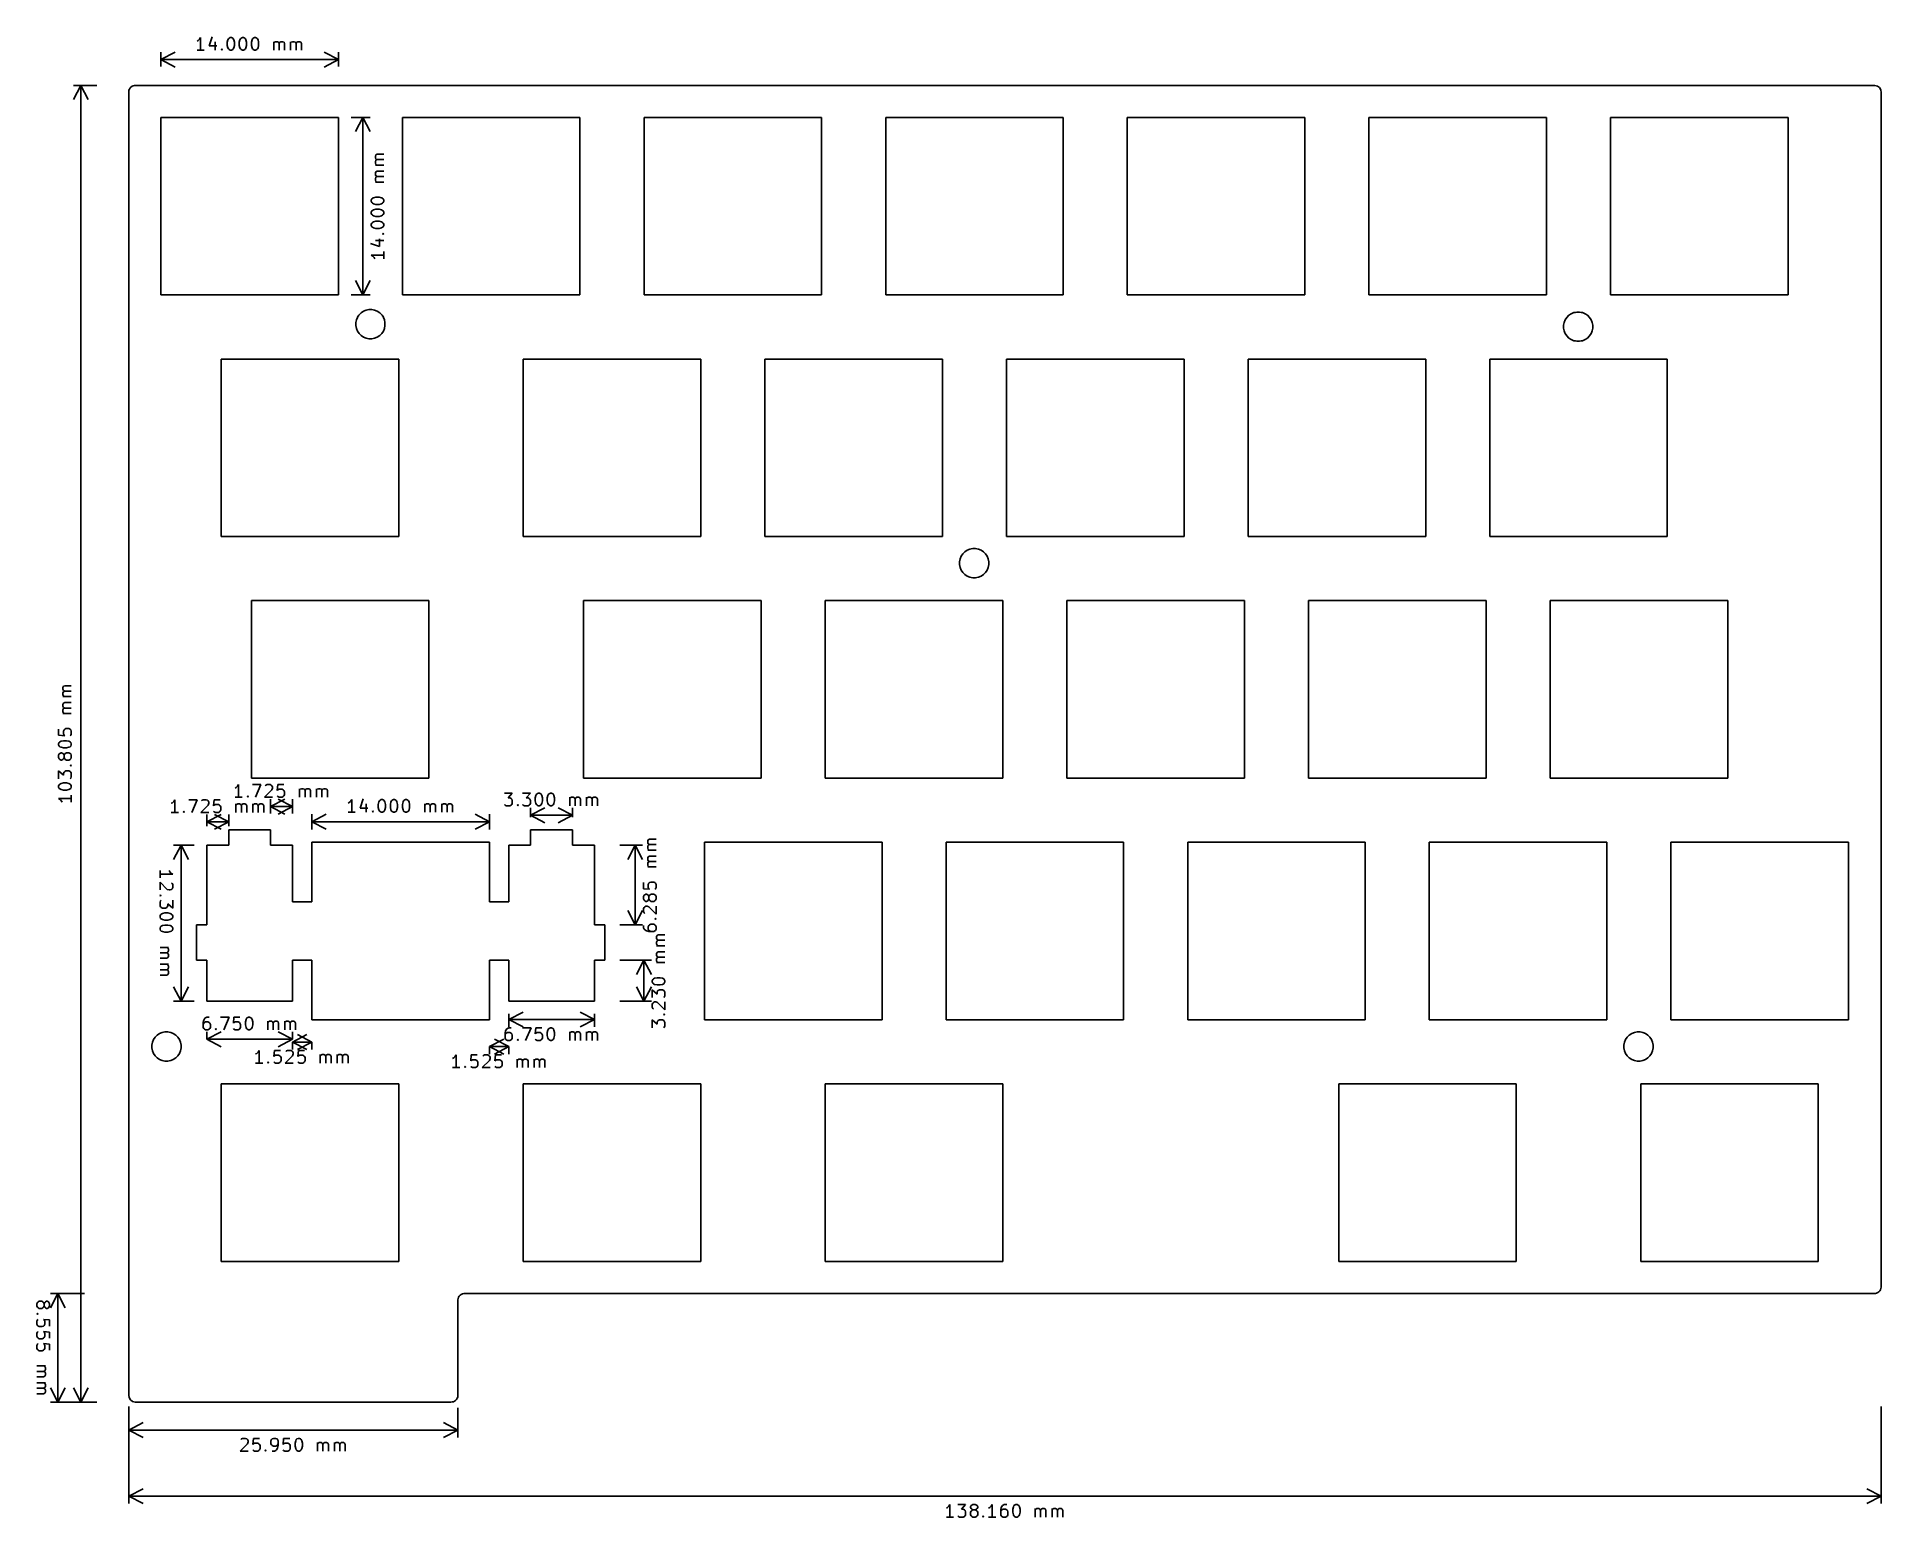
# Model space of a CAD drawing. Extents: x -39 to 106, y -122 to -6.
import ezdxf

# ---------------------------------------------------------------- set-up
doc = ezdxf.new("R2010")
doc.units = 0
doc.layers.add('BLACK', color=7, linetype='CONTINUOUS')

msp = doc.modelspace()

# ---------------------------------------------------------------- linework, layer by layer
at = {"layer": 'BLACK', "linetype": 'CONTINUOUS'}
for p, q in [((-26.5196, -5.80238), (-26.6149, -5.94524)), ((-26.5196, -6.80238), (-26.5196, -5.80238)), ((-25.6149, -5.75476), (-25.853, -6.46905)), ((-24.2815, -5.85), (-24.1863, -5.80238)), ((-24.1863, -5.80238), (-24.0911, -5.80238)), ((-24.0911, -5.80238), (-23.9958, -5.85)), ((-23.3292, -5.85), (-23.2339, -5.80238)), ((-23.2339, -5.80238), (-23.1387, -5.80238)), ((-23.1387, -5.80238), (-23.0435, -5.85)), ((-22.3768, -5.85), (-22.2815, -5.80238)), ((-22.2815, -5.80238), (-22.1863, -5.80238)), ((-22.1863, -5.80238), (-22.0911, -5.85)), ((-29.6625, -8.1), (-29.6625, -6.96358)), ((-29.6625, -7.55), (-28.536, -6.96358)), ((-26.7101, -6.04048), (-26.8054, -6.0881)), ((-26.2339, -6.80238), (-26.8054, -6.80238)), ((-26.6149, -5.94524), (-26.7101, -6.04048)), ((-25.853, -6.46905), (-25.2339, -6.46905)), ((-25.3768, -6.13571), (-25.3768, -6.80238)), ((-24.9006, -6.75476), (-24.853, -6.70714)), ((-24.853, -6.80238), (-24.9006, -6.75476)), ((-24.853, -6.70714), (-24.8054, -6.75476)), ((-24.853, -6.70714), (-24.853, -6.80238)), ((-24.8054, -6.75476), (-24.853, -6.80238)), ((-24.4244, -6.18333), (-24.3768, -5.99286)), ((-24.4244, -6.42143), (-24.4244, -6.18333)), ((-24.3768, -6.6119), (-24.4244, -6.42143)), ((-24.3768, -5.99286), (-24.3292, -5.89762)), ((-24.3292, -6.70714), (-24.3768, -6.6119)), ((-24.3292, -5.89762), (-24.2815, -5.85)), ((-24.2815, -6.75476), (-24.3292, -6.70714)), ((-24.1863, -6.80238), (-24.2815, -6.75476)), ((-24.0911, -6.80238), (-24.1863, -6.80238)), ((-23.9958, -6.75476), (-24.0911, -6.80238)), ((-23.9958, -5.85), (-23.9482, -5.89762)), ((-23.9482, -6.70714), (-23.9958, -6.75476)), ((-23.9482, -5.89762), (-23.9006, -5.99286)), ((-23.9006, -6.6119), (-23.9482, -6.70714)), ((-23.9006, -5.99286), (-23.853, -6.18333)), ((-23.853, -6.42143), (-23.9006, -6.6119)), ((-23.853, -6.18333), (-23.853, -6.42143)), ((-23.472, -6.18333), (-23.4244, -5.99286)), ((-23.472, -6.42143), (-23.472, -6.18333)), ((-23.4244, -6.6119), (-23.472, -6.42143)), ((-23.4244, -5.99286), (-23.3768, -5.89762)), ((-23.3768, -6.70714), (-23.4244, -6.6119)), ((-23.3768, -5.89762), (-23.3292, -5.85)), ((-23.3292, -6.75476), (-23.3768, -6.70714)), ((-23.2339, -6.80238), (-23.3292, -6.75476)), ((-23.1387, -6.80238), (-23.2339, -6.80238)), ((-23.0435, -6.75476), (-23.1387, -6.80238)), ((-23.0435, -5.85), (-22.9958, -5.89762)), ((-22.9958, -6.70714), (-23.0435, -6.75476)), ((-22.9958, -5.89762), (-22.9482, -5.99286)), ((-22.9482, -6.6119), (-22.9958, -6.70714)), ((-22.9482, -5.99286), (-22.9006, -6.18333)), ((-22.9006, -6.42143), (-22.9482, -6.6119)), ((-22.9006, -6.18333), (-22.9006, -6.42143)), ((-22.5196, -6.18333), (-22.472, -5.99286)), ((-22.5196, -6.42143), (-22.5196, -6.18333)), ((-22.472, -6.6119), (-22.5196, -6.42143)), ((-22.472, -5.99286), (-22.4244, -5.89762)), ((-22.4244, -6.70714), (-22.472, -6.6119)), ((-22.4244, -5.89762), (-22.3768, -5.85)), ((-22.3768, -6.75476), (-22.4244, -6.70714)), ((-22.2815, -6.80238), (-22.3768, -6.75476)), ((-22.1863, -6.80238), (-22.2815, -6.80238)), ((-22.0911, -6.75476), (-22.1863, -6.80238)), ((-22.0911, -5.85), (-22.0435, -5.89762)), ((-22.0435, -6.70714), (-22.0911, -6.75476)), ((-22.0435, -5.89762), (-21.9958, -5.99286)), ((-21.9958, -6.6119), (-22.0435, -6.70714)), ((-21.9958, -5.99286), (-21.9482, -6.18333)), ((-21.9482, -6.42143), (-21.9958, -6.6119)), ((-21.9482, -6.18333), (-21.9482, -6.42143)), ((-20.7577, -6.80238), (-20.7577, -6.13571)), ((-20.7577, -6.23095), (-20.7101, -6.18333)), ((-20.7101, -6.18333), (-20.6149, -6.13571)), ((-20.6149, -6.13571), (-20.472, -6.13571)), ((-20.472, -6.13571), (-20.3768, -6.18333)), ((-20.3768, -6.18333), (-20.3292, -6.27857)), ((-20.3292, -6.27857), (-20.2815, -6.18333)), ((-20.3292, -6.27857), (-20.3292, -6.80238)), ((-20.2815, -6.18333), (-20.1863, -6.13571)), ((-20.1863, -6.13571), (-20.0435, -6.13571)), ((-20.0435, -6.13571), (-19.9482, -6.18333)), ((-19.9482, -6.18333), (-19.9006, -6.27857)), ((-19.9006, -6.27857), (-19.9006, -6.80238)), ((-19.4244, -6.80238), (-19.4244, -6.13571)), ((-19.4244, -6.23095), (-19.3768, -6.18333)), ((-19.3768, -6.18333), (-19.2815, -6.13571)), ((-19.2815, -6.13571), (-19.1387, -6.13571)), ((-19.1387, -6.13571), (-19.0435, -6.18333)), ((-19.0435, -6.18333), (-18.9958, -6.27857)), ((-18.9958, -6.27857), (-18.9482, -6.18333)), ((-18.9958, -6.27857), (-18.9958, -6.80238)), ((-18.9482, -6.18333), (-18.853, -6.13571)), ((-18.853, -6.13571), (-18.7101, -6.13571)), ((-18.7101, -6.13571), (-18.6149, -6.18333)), ((-18.6149, -6.18333), (-18.5673, -6.27857)), ((-18.5673, -6.27857), (-18.5673, -6.80238)), ((-15.6625, -7.55), (-16.789, -6.96358)), ((-15.6625, -8.1), (-15.6625, -6.96358)), ((-29.6625, -7.55), (-15.6625, -7.55)), ((-29.6625, -7.55), (-28.536, -8.13642)), ((-15.6625, -7.55), (-16.789, -8.13642)), ((-34.695, -9.575), (-36.5564, -9.575)), ((-35.97, -9.575), (-36.5564, -10.7015)), ((-35.97, -113.38), (-35.97, -9.575)), ((-35.97, -9.575), (-35.3836, -10.7015)), ((-32.19, -10.07), (-32.19, -85.22)), ((-31.635, -9.575), (105.475, -9.575)), ((105.97, -10.13), (105.97, -104.33)), ((-15.6625, -12.1), (-29.6625, -12.1)), ((-29.6625, -12.1), (-29.6625, -26.1)), ((-15.6625, -26.1), (-15.6625, -12.1)), ((-14.6625, -12.1), (-13.1436, -12.1)), ((-13.73, -12.1), (-14.3164, -13.2265)), ((-13.73, -26.1), (-13.73, -12.1)), ((-13.73, -12.1), (-13.1436, -13.2265)), ((3.3875, -12.1), (-10.6125, -12.1)), ((-10.6125, -12.1), (-10.6125, -26.1)), ((3.3875, -26.1), (3.3875, -12.1)), ((22.4375, -12.1), (8.4375, -12.1)), ((8.4375, -12.1), (8.4375, -26.1)), ((22.4375, -26.1), (22.4375, -12.1)), ((41.4875, -12.1), (27.4875, -12.1)), ((27.4875, -12.1), (27.4875, -26.1)), ((41.4875, -26.1), (41.4875, -12.1)), ((60.5375, -12.1), (46.5375, -12.1)), ((46.5375, -12.1), (46.5375, -26.1)), ((60.5375, -26.1), (60.5375, -12.1)), ((79.5875, -12.1), (65.5875, -12.1)), ((65.5875, -12.1), (65.5875, -26.1)), ((79.5875, -26.1), (79.5875, -12.1)), ((98.6375, -12.1), (84.6375, -12.1)), ((84.6375, -12.1), (84.6375, -26.1)), ((98.6375, -26.1), (98.6375, -12.1)), ((-12.7443, -15.1476), (-12.6967, -15.0524)), ((-12.7443, -15.2905), (-12.7443, -15.1476)), ((-12.6967, -15.3857), (-12.7443, -15.2905)), ((-12.7443, -15.5762), (-12.6967, -15.481)), ((-12.7443, -15.719), (-12.7443, -15.5762)), ((-12.6967, -15.8143), (-12.7443, -15.719)), ((-12.0776, -15.8619), (-12.7443, -15.8619)), ((-12.6967, -15.0524), (-12.6014, -15.0048)), ((-12.6014, -15.4333), (-12.6967, -15.3857)), ((-12.6967, -15.481), (-12.6014, -15.4333)), ((-12.649, -15.8619), (-12.6967, -15.8143)), ((-12.6014, -15.0048), (-12.0776, -15.0048)), ((-12.6014, -15.4333), (-12.0776, -15.4333)), ((-12.7443, -16.481), (-12.6967, -16.3857)), ((-12.7443, -16.6238), (-12.7443, -16.481)), ((-12.6967, -16.719), (-12.7443, -16.6238)), ((-12.7443, -16.9095), (-12.6967, -16.8143)), ((-12.7443, -17.0524), (-12.7443, -16.9095)), ((-12.6967, -17.1476), (-12.7443, -17.0524)), ((-12.0776, -17.1952), (-12.7443, -17.1952)), ((-12.6967, -16.3857), (-12.6014, -16.3381)), ((-12.6014, -16.7667), (-12.6967, -16.719)), ((-12.6967, -16.8143), (-12.6014, -16.7667)), ((-12.649, -17.1952), (-12.6967, -17.1476)), ((-12.6014, -16.3381), (-12.0776, -16.3381)), ((-12.6014, -16.7667), (-12.0776, -16.7667)), ((-13.0776, -18.6238), (-13.03, -18.5286)), ((-13.0776, -18.719), (-13.0776, -18.6238)), ((-13.03, -18.8143), (-13.0776, -18.719)), ((-13.03, -18.5286), (-12.9824, -18.481)), ((-12.9824, -18.8619), (-13.03, -18.8143)), ((-12.9824, -18.481), (-12.8871, -18.4333)), ((-12.8871, -18.9095), (-12.9824, -18.8619)), ((-12.8871, -18.4333), (-12.6967, -18.3857)), ((-12.6967, -18.3857), (-12.4586, -18.3857)), ((-12.4586, -18.3857), (-12.2681, -18.4333)), ((-12.2681, -18.4333), (-12.1729, -18.481)), ((-12.1729, -18.8619), (-12.2681, -18.9095)), ((-12.1729, -18.481), (-12.1252, -18.5286)), ((-12.1252, -18.8143), (-12.1729, -18.8619)), ((-12.1252, -18.5286), (-12.0776, -18.6238)), ((-12.0776, -18.719), (-12.1252, -18.8143)), ((-12.0776, -18.6238), (-12.0776, -18.719)), ((-13.0776, -19.5762), (-13.03, -19.481)), ((-13.0776, -19.6714), (-13.0776, -19.5762)), ((-13.03, -19.7667), (-13.0776, -19.6714)), ((-13.03, -19.481), (-12.9824, -19.4333)), ((-12.9824, -19.8143), (-13.03, -19.7667)), ((-12.9824, -19.4333), (-12.8871, -19.3857)), ((-12.8871, -19.8619), (-12.9824, -19.8143)), ((-12.9824, -20.3857), (-12.8871, -20.3381)), ((-12.6967, -18.9571), (-12.8871, -18.9095)), ((-12.8871, -19.3857), (-12.6967, -19.3381)), ((-12.6967, -19.9095), (-12.8871, -19.8619)), ((-12.8871, -20.3381), (-12.6967, -20.2905)), ((-12.4586, -18.9571), (-12.6967, -18.9571)), ((-12.6967, -19.3381), (-12.4586, -19.3381)), ((-12.4586, -19.9095), (-12.6967, -19.9095)), ((-12.6967, -20.2905), (-12.4586, -20.2905)), ((-12.2681, -18.9095), (-12.4586, -18.9571)), ((-12.4586, -19.3381), (-12.2681, -19.3857)), ((-12.2681, -19.8619), (-12.4586, -19.9095)), ((-12.4586, -20.2905), (-12.2681, -20.3381)), ((-12.2681, -19.3857), (-12.1729, -19.4333)), ((-12.1729, -19.8143), (-12.2681, -19.8619)), ((-12.2681, -20.3381), (-12.1729, -20.3857)), ((-12.1729, -19.4333), (-12.1252, -19.481)), ((-12.1252, -19.7667), (-12.1729, -19.8143)), ((-12.1252, -19.481), (-12.0776, -19.5762)), ((-12.0776, -19.6714), (-12.1252, -19.7667)), ((-12.0776, -19.5762), (-12.0776, -19.6714)), ((-13.0776, -20.5286), (-13.03, -20.4333)), ((-13.0776, -20.6238), (-13.0776, -20.5286)), ((-13.03, -20.719), (-13.0776, -20.6238)), ((-13.03, -20.4333), (-12.9824, -20.3857)), ((-12.9824, -20.7667), (-13.03, -20.719)), ((-12.8871, -20.8143), (-12.9824, -20.7667)), ((-12.6967, -20.8619), (-12.8871, -20.8143)), ((-12.4586, -20.8619), (-12.6967, -20.8619)), ((-12.2681, -20.8143), (-12.4586, -20.8619)), ((-12.411, -22.2905), (-12.411, -21.6714)), ((-12.1729, -20.7667), (-12.2681, -20.8143)), ((-12.1729, -20.3857), (-12.1252, -20.4333)), ((-12.1252, -20.719), (-12.1729, -20.7667)), ((-12.1729, -21.2905), (-12.1252, -21.2429)), ((-12.1252, -21.3381), (-12.1729, -21.2905)), ((-12.1729, -21.2905), (-12.0776, -21.2905)), ((-12.1252, -20.4333), (-12.0776, -20.5286)), ((-12.0776, -20.6238), (-12.1252, -20.719)), ((-12.1252, -21.2429), (-12.0776, -21.2905)), ((-12.0776, -21.2905), (-12.1252, -21.3381)), ((-12.0776, -20.5286), (-12.0776, -20.6238)), ((-13.1252, -22.0524), (-12.411, -22.2905)), ((-12.0776, -22.9571), (-13.0776, -22.9571)), ((-13.0776, -22.9571), (-12.9348, -23.0524)), ((-12.9348, -23.0524), (-12.8395, -23.1476)), ((-12.8395, -23.1476), (-12.7919, -23.2429)), ((-12.7443, -21.8143), (-12.0776, -21.8143)), ((-12.0776, -22.6714), (-12.0776, -23.2429)), ((-29.6625, -26.1), (-15.6625, -26.1)), ((-14.6625, -26.1), (-13.1436, -26.1)), ((-13.73, -26.1), (-14.3164, -24.9735)), ((-13.73, -26.1), (-13.1436, -24.9735)), ((-10.6125, -26.1), (3.3875, -26.1)), ((8.4375, -26.1), (22.4375, -26.1)), ((27.4875, -26.1), (41.4875, -26.1)), ((46.5375, -26.1), (60.5375, -26.1)), ((65.5875, -26.1), (79.5875, -26.1)), ((84.6375, -26.1), (98.6375, -26.1)), ((-14.0315, -27.6663), (-13.8712, -27.506)), ((-13.8712, -27.506), (-13.6827, -27.38)), ((-13.6827, -27.38), (-13.4732, -27.2932)), ((-13.4732, -27.2932), (-13.362, -27.2711)), ((-13.362, -27.2711), (-13.2509, -27.249)), ((-13.2509, -27.249), (-13.0241, -27.249)), ((-13.0241, -27.249), (-12.913, -27.2711)), ((-12.913, -27.2711), (-12.8018, -27.2932)), ((-12.8018, -27.2932), (-12.5923, -27.38)), ((-12.5923, -27.38), (-12.4038, -27.506)), ((-12.4038, -27.506), (-12.2435, -27.6663)), ((81.3538, -27.706), (81.5423, -27.58)), ((81.5423, -27.58), (81.7518, -27.4932)), ((81.7518, -27.4932), (81.863, -27.4711)), ((81.863, -27.4711), (81.9741, -27.449)), ((81.9741, -27.449), (82.2009, -27.449)), ((82.2009, -27.449), (82.312, -27.4711)), ((82.312, -27.4711), (82.4232, -27.4932)), ((82.4232, -27.4932), (82.6327, -27.58)), ((82.6327, -27.58), (82.8212, -27.706)), ((-14.2885, -28.2866), (-14.284, -28.2643)), ((-14.2885, -28.5134), (-14.2885, -28.2866)), ((-14.2443, -28.7357), (-14.2885, -28.5134)), ((-14.284, -28.2643), (-14.2443, -28.0643)), ((-14.2443, -28.0643), (-14.2403, -28.0548)), ((-14.1575, -28.9452), (-14.2443, -28.7357)), ((-14.2403, -28.0548), (-14.1623, -27.8663)), ((-14.1623, -27.8663), (-14.1575, -27.8548)), ((-14.1575, -27.8548), (-14.0581, -27.706)), ((-14.0315, -29.1337), (-14.1575, -28.9452)), ((-14.0581, -27.706), (-14.0315, -27.6663)), ((-12.2435, -27.6663), (-12.2169, -27.706)), ((-12.1175, -28.9452), (-12.2435, -29.1337)), ((-12.2169, -27.706), (-12.1175, -27.8548)), ((-12.1175, -27.8548), (-12.1127, -27.8663)), ((-12.0307, -28.7357), (-12.1175, -28.9452)), ((-12.1127, -27.8663), (-12.0347, -28.0548)), ((-12.0347, -28.0548), (-12.0307, -28.0643)), ((-12.0307, -28.0643), (-11.9909, -28.2643)), ((-11.9865, -28.5134), (-12.0307, -28.7357)), ((-11.9909, -28.2643), (-11.9865, -28.2866)), ((-11.9865, -28.2866), (-11.9865, -28.5134)), ((80.9365, -28.4866), (80.9586, -28.3755)), ((80.9365, -28.7134), (80.9365, -28.4866)), ((80.9586, -28.8245), (80.9365, -28.7134)), ((80.9586, -28.3755), (80.9807, -28.2643)), ((80.9807, -28.9357), (80.9586, -28.8245)), ((80.9807, -28.2643), (81.0675, -28.0548)), ((81.0421, -29.0838), (80.9807, -28.9357)), ((81.0675, -28.0548), (81.1935, -27.8663)), ((81.1935, -27.8663), (81.3538, -27.706)), ((82.8212, -27.706), (82.9815, -27.8663)), ((82.9815, -27.8663), (83.1075, -28.0548)), ((83.1075, -28.0548), (83.1943, -28.2643)), ((83.1943, -28.9357), (83.1329, -29.0838)), ((83.1943, -28.2643), (83.2164, -28.3755)), ((83.2164, -28.8245), (83.1943, -28.9357)), ((83.2164, -28.3755), (83.2385, -28.4866)), ((83.2385, -28.7134), (83.2164, -28.8245)), ((83.2385, -28.4866), (83.2385, -28.7134)), ((-13.8712, -29.294), (-14.0315, -29.1337)), ((-13.6827, -29.42), (-13.8712, -29.294)), ((-13.4732, -29.5068), (-13.6827, -29.42)), ((-13.362, -29.5289), (-13.4732, -29.5068)), ((-13.2509, -29.551), (-13.362, -29.5289)), ((-13.0241, -29.551), (-13.2509, -29.551)), ((-12.913, -29.5289), (-13.0241, -29.551)), ((-12.8018, -29.5068), (-12.913, -29.5289)), ((-12.5923, -29.42), (-12.8018, -29.5068)), ((-12.4038, -29.294), (-12.5923, -29.42)), ((-12.2435, -29.1337), (-12.4038, -29.294)), ((81.0627, -29.1337), (81.0421, -29.0838)), ((81.0675, -29.1452), (81.0627, -29.1337)), ((81.1935, -29.3337), (81.0675, -29.1452)), ((81.3538, -29.494), (81.1935, -29.3337)), ((81.5423, -29.62), (81.3538, -29.494)), ((81.7518, -29.7068), (81.5423, -29.62)), ((81.863, -29.7289), (81.7518, -29.7068)), ((81.9741, -29.751), (81.863, -29.7289)), ((82.2009, -29.751), (81.9741, -29.751)), ((82.312, -29.7289), (82.2009, -29.751)), ((82.4232, -29.7068), (82.312, -29.7289)), ((82.6327, -29.62), (82.4232, -29.7068)), ((82.8212, -29.494), (82.6327, -29.62)), ((82.9815, -29.3337), (82.8212, -29.494)), ((83.1075, -29.1452), (82.9815, -29.3337)), ((83.1123, -29.1337), (83.1075, -29.1452)), ((83.1329, -29.0838), (83.1123, -29.1337)), ((-10.9, -31.15), (-24.9, -31.15)), ((-24.9, -31.15), (-24.9, -45.15)), ((-10.9, -45.15), (-10.9, -31.15)), ((-1.0875, -31.15), (-1.0875, -45.15)), ((12.9125, -31.15), (-1.0875, -31.15)), ((12.9125, -45.15), (12.9125, -31.15)), ((17.9625, -31.15), (17.9625, -45.15)), ((31.9625, -31.15), (17.9625, -31.15)), ((31.9625, -45.15), (31.9625, -31.15)), ((37.0125, -31.15), (37.0125, -45.15)), ((51.0125, -31.15), (37.0125, -31.15)), ((51.0125, -45.15), (51.0125, -31.15)), ((56.0625, -31.15), (56.0625, -45.15)), ((70.0625, -31.15), (56.0625, -31.15)), ((70.0625, -45.15), (70.0625, -31.15)), ((89.1125, -31.15), (75.1125, -31.15)), ((75.1125, -31.15), (75.1125, -45.15)), ((89.1125, -45.15), (89.1125, -31.15)), ((-24.9, -45.15), (-10.9, -45.15)), ((-1.0875, -45.15), (12.9125, -45.15)), ((17.9625, -45.15), (31.9625, -45.15)), ((33.4425, -46.7048), (33.5685, -46.5163)), ((33.5685, -46.5163), (33.7288, -46.356)), ((33.7288, -46.356), (33.9173, -46.23)), ((33.9173, -46.23), (34.1268, -46.1432)), ((34.1268, -46.1432), (34.238, -46.1211)), ((34.238, -46.1211), (34.3491, -46.099)), ((34.3491, -46.099), (34.5759, -46.099)), ((34.5759, -46.099), (34.687, -46.1211)), ((34.687, -46.1211), (34.7982, -46.1432)), ((34.7982, -46.1432), (35.0077, -46.23)), ((35.0077, -46.23), (35.1962, -46.356)), ((35.1962, -46.356), (35.3565, -46.5163)), ((35.3565, -46.5163), (35.4825, -46.7048)), ((37.0125, -45.15), (51.0125, -45.15)), ((56.0625, -45.15), (70.0625, -45.15)), ((75.1125, -45.15), (89.1125, -45.15)), ((33.3115, -47.1366), (33.3557, -46.9143)), ((33.3115, -47.3634), (33.3115, -47.1366)), ((33.3557, -47.5857), (33.3115, -47.3634)), ((33.3557, -46.9143), (33.4425, -46.7048)), ((33.4425, -47.7952), (33.3557, -47.5857)), ((33.5685, -47.9837), (33.4425, -47.7952)), ((35.4825, -47.7952), (35.3565, -47.9837)), ((35.4825, -46.7048), (35.5693, -46.9143)), ((35.5693, -47.5857), (35.4825, -47.7952)), ((35.5693, -46.9143), (35.6135, -47.1366)), ((35.6135, -47.3634), (35.5693, -47.5857)), ((35.6135, -47.1366), (35.6135, -47.3634)), ((33.7288, -48.144), (33.5685, -47.9837)), ((33.9173, -48.27), (33.7288, -48.144)), ((34.1268, -48.3568), (33.9173, -48.27)), ((34.238, -48.3789), (34.1268, -48.3568)), ((34.3491, -48.401), (34.238, -48.3789)), ((34.5759, -48.401), (34.3491, -48.401)), ((34.687, -48.3789), (34.5759, -48.401)), ((34.7982, -48.3568), (34.687, -48.3789)), ((35.0077, -48.27), (34.7982, -48.3568)), ((35.1962, -48.144), (35.0077, -48.27)), ((35.3565, -47.9837), (35.1962, -48.144)), ((-8.5187, -50.2), (-22.5187, -50.2)), ((-22.5187, -50.2), (-22.5187, -64.2)), ((-8.5187, -64.2), (-8.5187, -50.2)), ((17.675, -50.2), (3.675, -50.2)), ((3.675, -50.2), (3.675, -64.2)), ((17.675, -64.2), (17.675, -50.2)), ((36.725, -50.2), (22.725, -50.2)), ((22.725, -50.2), (22.725, -64.2)), ((36.725, -64.2), (36.725, -50.2)), ((55.775, -50.2), (41.775, -50.2)), ((41.775, -50.2), (41.775, -64.2)), ((55.775, -64.2), (55.775, -50.2)), ((74.825, -50.2), (60.825, -50.2)), ((60.825, -50.2), (60.825, -64.2)), ((74.825, -64.2), (74.825, -50.2)), ((79.875, -50.2), (79.875, -64.2)), ((93.875, -50.2), (79.875, -50.2)), ((93.875, -64.2), (93.875, -50.2)), ((-37.3843, -57.0489), (-37.3367, -56.9537)), ((-37.3843, -57.1918), (-37.3843, -57.0489)), ((-37.3367, -57.287), (-37.3843, -57.1918)), ((-37.3843, -57.4775), (-37.3367, -57.3823)), ((-37.3843, -57.6204), (-37.3843, -57.4775)), ((-37.3367, -57.7156), (-37.3843, -57.6204)), ((-36.7176, -57.7632), (-37.3843, -57.7632)), ((-37.3367, -56.9537), (-37.2414, -56.9061)), ((-37.2414, -57.3346), (-37.3367, -57.287)), ((-37.3367, -57.3823), (-37.2414, -57.3346)), ((-37.289, -57.7632), (-37.3367, -57.7156)), ((-37.2414, -56.9061), (-36.7176, -56.9061)), ((-37.2414, -57.3346), (-36.7176, -57.3346)), ((-37.3843, -58.3823), (-37.3367, -58.287)), ((-37.3843, -58.5251), (-37.3843, -58.3823)), ((-37.3367, -58.6204), (-37.3843, -58.5251)), ((-37.3843, -58.8108), (-37.3367, -58.7156)), ((-37.3843, -58.9537), (-37.3843, -58.8108)), ((-37.3367, -59.0489), (-37.3843, -58.9537)), ((-36.7176, -59.0965), (-37.3843, -59.0965)), ((-37.3367, -58.287), (-37.2414, -58.2394)), ((-37.2414, -58.668), (-37.3367, -58.6204)), ((-37.3367, -58.7156), (-37.2414, -58.668)), ((-37.289, -59.0965), (-37.3367, -59.0489)), ((-37.2414, -58.2394), (-36.7176, -58.2394)), ((-37.2414, -58.668), (-36.7176, -58.668)), ((-37.7176, -60.3346), (-37.7176, -60.8108)), ((-37.7176, -60.8108), (-37.2414, -60.8585)), ((-37.3367, -60.4775), (-37.289, -60.3823)), ((-37.3367, -60.7156), (-37.3367, -60.4775)), ((-37.289, -60.8108), (-37.3367, -60.7156)), ((-37.289, -60.3823), (-37.2414, -60.3346)), ((-37.2414, -60.8585), (-37.289, -60.8108)), ((-37.2414, -60.3346), (-37.1462, -60.287)), ((-37.1462, -60.287), (-36.9081, -60.287)), ((-36.9081, -60.287), (-36.8129, -60.3346)), ((-36.8129, -60.3346), (-36.7652, -60.3823)), ((-36.7652, -60.8108), (-36.8129, -60.8585)), ((-36.7652, -60.3823), (-36.7176, -60.4775)), ((-36.7176, -60.7156), (-36.7652, -60.8108)), ((-36.7176, -60.4775), (-36.7176, -60.7156)), ((-37.7176, -61.4775), (-37.67, -61.3823)), ((-37.7176, -61.5727), (-37.7176, -61.4775)), ((-37.67, -61.668), (-37.7176, -61.5727)), ((-37.7176, -62.3823), (-37.67, -62.287)), ((-37.7176, -62.5727), (-37.7176, -62.3823)), ((-37.67, -61.3823), (-37.6224, -61.3346)), ((-37.6224, -61.7156), (-37.67, -61.668)), ((-37.67, -62.287), (-37.6224, -62.2394)), ((-37.6224, -61.3346), (-37.5271, -61.287)), ((-37.5271, -61.7632), (-37.6224, -61.7156)), ((-37.6224, -62.2394), (-37.5271, -62.1918)), ((-37.5271, -61.287), (-37.3367, -61.2394)), ((-37.3367, -61.8108), (-37.5271, -61.7632)), ((-37.5271, -62.1918), (-37.4795, -62.1918)), ((-37.4795, -62.1918), (-37.3843, -62.2394)), ((-37.3843, -62.2394), (-37.3367, -62.287)), ((-37.3367, -61.2394), (-37.0986, -61.2394)), ((-37.0986, -61.8108), (-37.3367, -61.8108)), ((-37.3367, -62.287), (-37.289, -62.3823)), ((-37.2414, -62.287), (-37.289, -62.3823)), ((-37.289, -62.3823), (-37.289, -62.5727)), ((-37.1938, -62.2394), (-37.2414, -62.287)), ((-37.0986, -62.1918), (-37.1938, -62.2394)), ((-37.0986, -61.2394), (-36.9081, -61.287)), ((-36.9081, -61.7632), (-37.0986, -61.8108)), ((-36.9081, -62.1918), (-37.0986, -62.1918)), ((-36.9081, -61.287), (-36.8129, -61.3346)), ((-36.8129, -61.7156), (-36.9081, -61.7632)), ((-36.8129, -62.2394), (-36.9081, -62.1918)), ((-36.8129, -61.3346), (-36.7652, -61.3823)), ((-36.7652, -61.668), (-36.8129, -61.7156)), ((-36.7652, -62.287), (-36.8129, -62.2394)), ((-36.7652, -61.3823), (-36.7176, -61.4775)), ((-36.7176, -61.5727), (-36.7652, -61.668)), ((-36.7176, -62.3823), (-36.7652, -62.287)), ((-36.7176, -61.4775), (-36.7176, -61.5727)), ((-36.7176, -62.5727), (-36.7176, -62.3823)), ((-37.67, -62.668), (-37.7176, -62.5727)), ((-37.7176, -64.2394), (-37.7176, -63.6204)), ((-37.7176, -63.6204), (-37.3367, -63.9537)), ((-37.6224, -62.7156), (-37.67, -62.668)), ((-37.5271, -62.7632), (-37.6224, -62.7156)), ((-37.4795, -62.7632), (-37.5271, -62.7632)), ((-37.3843, -62.7156), (-37.4795, -62.7632)), ((-37.3367, -62.668), (-37.3843, -62.7156)), ((-37.289, -62.5727), (-37.3367, -62.668)), ((-37.3367, -63.8108), (-37.289, -63.7156)), ((-37.3367, -63.9537), (-37.3367, -63.8108)), ((-37.289, -62.5727), (-37.2414, -62.668)), ((-37.289, -63.7156), (-37.2414, -63.668)), ((-37.2414, -62.668), (-37.1938, -62.7156)), ((-37.2414, -63.668), (-37.1462, -63.6204)), ((-37.1938, -62.7156), (-37.0986, -62.7632)), ((-37.1462, -63.6204), (-36.9081, -63.6204)), ((-37.0986, -62.7632), (-36.9081, -62.7632)), ((-36.9081, -62.7632), (-36.8129, -62.7156)), ((-36.9081, -63.6204), (-36.8129, -63.668)), ((-36.8129, -62.7156), (-36.7652, -62.668)), ((-36.8129, -63.1918), (-36.7652, -63.1442)), ((-36.7652, -63.2394), (-36.8129, -63.1918)), ((-36.8129, -63.1918), (-36.7176, -63.1918)), ((-36.8129, -63.668), (-36.7652, -63.7156)), ((-36.7652, -62.668), (-36.7176, -62.5727)), ((-36.7652, -63.1442), (-36.7176, -63.1918)), ((-36.7176, -63.1918), (-36.7652, -63.2394)), ((-36.7652, -63.7156), (-36.7176, -63.8108)), ((-36.7176, -63.8108), (-36.7176, -64.0965)), ((-37.7176, -64.8108), (-37.67, -64.7156)), ((-37.7176, -64.9061), (-37.7176, -64.8108)), ((-37.67, -65.0013), (-37.7176, -64.9061)), ((-37.67, -64.7156), (-37.6224, -64.668)), ((-37.6224, -65.0489), (-37.67, -65.0013)), ((-37.6224, -64.668), (-37.5271, -64.6204)), ((-37.5271, -65.0965), (-37.6224, -65.0489)), ((-37.5271, -64.6204), (-37.3367, -64.5727)), ((-37.3367, -65.1442), (-37.5271, -65.0965)), ((-37.3367, -64.5727), (-37.0986, -64.5727)), ((-37.0986, -65.1442), (-37.3367, -65.1442)), ((-37.0986, -64.5727), (-36.9081, -64.6204)), ((-36.9081, -65.0965), (-37.0986, -65.1442)), ((-36.9081, -64.6204), (-36.8129, -64.668)), ((-36.8129, -65.0489), (-36.9081, -65.0965)), ((-36.7652, -64.1918), (-36.8129, -64.2394)), ((-36.8129, -64.668), (-36.7652, -64.7156)), ((-36.7652, -65.0013), (-36.8129, -65.0489)), ((-36.7176, -64.0965), (-36.7652, -64.1918)), ((-36.7652, -64.7156), (-36.7176, -64.8108)), ((-36.7176, -64.9061), (-36.7652, -65.0013)), ((-36.7176, -64.8108), (-36.7176, -64.9061)), ((-23.7163, -64.9305), (-23.8115, -64.9781)), ((-23.6211, -64.8352), (-23.7163, -64.9305)), ((-23.5258, -64.6924), (-23.6211, -64.8352)), ((-23.5258, -65.6924), (-23.5258, -64.6924)), ((-22.5187, -64.2), (-8.5187, -64.2)), ((-22.4306, -64.6924), (-21.7639, -64.6924)), ((-21.7639, -64.6924), (-22.1925, -65.6924)), ((-20.9068, -65.121), (-21.4782, -65.6924)), ((-21.4306, -64.7876), (-21.383, -64.74)), ((-21.383, -64.74), (-21.2877, -64.6924)), ((-21.2877, -64.6924), (-21.0496, -64.6924)), ((-21.0496, -64.6924), (-20.9544, -64.74)), ((-20.9544, -64.74), (-20.9068, -64.7876)), ((-20.9068, -64.7876), (-20.8592, -64.8829)), ((-20.8592, -64.9781), (-20.9068, -65.121)), ((-20.8592, -64.8829), (-20.8592, -64.9781)), ((-20.4306, -64.6924), (-20.4782, -65.1686)), ((-20.4782, -65.1686), (-20.4306, -65.121)), ((-19.9544, -64.6924), (-20.4306, -64.6924)), ((-20.4306, -65.121), (-20.3354, -65.0733)), ((-20.3354, -65.0733), (-20.0973, -65.0733)), ((-20.0973, -65.0733), (-20.002, -65.121)), ((-20.002, -65.121), (-19.9544, -65.1686)), ((-19.9544, -65.1686), (-19.9068, -65.2638)), ((-19.9068, -65.2638), (-19.9068, -65.5019)), ((-18.7163, -65.6924), (-18.7163, -65.0257)), ((-18.7163, -65.121), (-18.6687, -65.0733)), ((-18.6687, -65.0733), (-18.5734, -65.0257)), ((-18.5734, -65.0257), (-18.4306, -65.0257)), ((-18.4306, -65.0257), (-18.3354, -65.0733)), ((-18.3354, -65.0733), (-18.2877, -65.1686)), ((-18.2877, -65.1686), (-18.2401, -65.0733)), ((-18.2877, -65.1686), (-18.2877, -65.6924)), ((-18.2401, -65.0733), (-18.1449, -65.0257)), ((-18.1449, -65.0257), (-18.002, -65.0257)), ((-18.002, -65.0257), (-17.9068, -65.0733)), ((-17.9068, -65.0733), (-17.8592, -65.1686)), ((-17.8592, -65.1686), (-17.8592, -65.6924)), ((-17.383, -65.6924), (-17.383, -65.0257)), ((-17.383, -65.121), (-17.3354, -65.0733)), ((-17.3354, -65.0733), (-17.2401, -65.0257)), ((-17.2401, -65.0257), (-17.0973, -65.0257)), ((-17.0973, -65.0257), (-17.002, -65.0733)), ((-17.002, -65.0733), (-16.9544, -65.1686)), ((-16.9544, -65.1686), (-16.9068, -65.0733)), ((-16.9544, -65.1686), (-16.9544, -65.6924)), ((-16.9068, -65.0733), (-16.8115, -65.0257)), ((-16.8115, -65.0257), (-16.6687, -65.0257)), ((-16.6687, -65.0257), (-16.5734, -65.0733)), ((-16.5734, -65.0733), (-16.5258, -65.1686)), ((-16.5258, -65.1686), (-16.5258, -65.6924)), ((-2.56879, -65.3724), (-1.94974, -65.3724)), ((-1.94974, -65.3724), (-2.28307, -65.7533)), ((-1.14021, -65.3724), (-0.52117, -65.3724)), ((-0.52117, -65.3724), (-0.8545, -65.7533)), ((-0.04498, -65.4676), (0.00264, -65.42)), ((0.00264, -65.42), (0.09788, -65.3724)), ((0.09788, -65.3724), (0.19312, -65.3724)), ((0.19312, -65.3724), (0.28836, -65.42)), ((0.28836, -65.42), (0.33598, -65.4676)), ((0.9074, -65.4676), (0.95502, -65.42)), ((0.95502, -65.42), (1.05026, -65.3724)), ((1.05026, -65.3724), (1.1455, -65.3724)), ((1.1455, -65.3724), (1.24074, -65.42)), ((1.24074, -65.42), (1.28836, -65.4676)), ((3.675, -64.2), (17.675, -64.2)), ((22.725, -64.2), (36.725, -64.2)), ((41.775, -64.2), (55.775, -64.2)), ((60.825, -64.2), (74.825, -64.2)), ((79.875, -64.2), (93.875, -64.2)), ((-36.7176, -65.8108), (-37.7176, -65.8108)), ((-37.7176, -65.8108), (-37.5748, -65.9061)), ((-37.5748, -65.9061), (-37.4795, -66.0013)), ((-37.4795, -66.0013), (-37.4319, -66.0965)), ((-36.7176, -65.5251), (-36.7176, -66.0965)), ((-28.7412, -66.1305), (-28.8364, -66.1781)), ((-28.6459, -66.0352), (-28.7412, -66.1305)), ((-28.5507, -65.8924), (-28.6459, -66.0352)), ((-28.5507, -66.8924), (-28.5507, -65.8924)), ((-27.884, -66.8448), (-27.8364, -66.7971)), ((-27.8364, -66.8924), (-27.884, -66.8448)), ((-27.8364, -66.7971), (-27.7888, -66.8448)), ((-27.8364, -66.7971), (-27.8364, -66.8924)), ((-27.7888, -66.8448), (-27.8364, -66.8924)), ((-27.4555, -65.8924), (-26.7888, -65.8924)), ((-26.7888, -65.8924), (-27.2174, -66.8924)), ((-25.9317, -66.321), (-26.5031, -66.8924)), ((-26.4555, -65.9876), (-26.4078, -65.94)), ((-26.4078, -65.94), (-26.3126, -65.8924)), ((-26.3126, -65.8924), (-26.0745, -65.8924)), ((-26.0745, -65.8924), (-25.9793, -65.94)), ((-25.9793, -65.94), (-25.9317, -65.9876)), ((-25.9317, -65.9876), (-25.884, -66.0829)), ((-25.884, -66.1781), (-25.9317, -66.321)), ((-25.884, -66.0829), (-25.884, -66.1781)), ((-25.4555, -65.8924), (-25.5031, -66.3686)), ((-25.5031, -66.3686), (-25.4555, -66.321)), ((-25.4555, -66.8448), (-25.5031, -66.7971)), ((-24.9793, -65.8924), (-25.4555, -65.8924)), ((-25.4555, -66.321), (-25.3602, -66.2733)), ((-25.3602, -66.8924), (-25.4555, -66.8448)), ((-25.3602, -66.2733), (-25.1221, -66.2733)), ((-25.1221, -66.2733), (-25.0269, -66.321)), ((-25.0269, -66.8448), (-25.1221, -66.8924)), ((-25.0269, -66.321), (-24.9793, -66.3686)), ((-24.9793, -66.7971), (-25.0269, -66.8448)), ((-24.9793, -66.3686), (-24.9317, -66.4638)), ((-24.9317, -66.7019), (-24.9793, -66.7971)), ((-24.9317, -66.4638), (-24.9317, -66.7019)), ((-23.2401, -65.6924), (-23.8115, -65.6924)), ((-23.7412, -66.8924), (-23.7412, -66.2257)), ((-23.7412, -66.321), (-23.6936, -66.2733)), ((-23.6936, -66.2733), (-23.5983, -66.2257)), ((-23.5983, -66.2257), (-23.4555, -66.2257)), ((-23.4555, -66.2257), (-23.3602, -66.2733)), ((-23.3602, -66.2733), (-23.3126, -66.3686)), ((-23.3126, -66.3686), (-23.265, -66.2733)), ((-23.3126, -66.3686), (-23.3126, -66.8924)), ((-23.265, -66.2733), (-23.1698, -66.2257)), ((-23.1698, -66.2257), (-23.0269, -66.2257)), ((-23.0269, -66.2257), (-22.9317, -66.2733)), ((-22.9317, -66.2733), (-22.884, -66.3686)), ((-22.884, -66.3686), (-22.884, -66.8924)), ((-22.8592, -65.6448), (-22.8115, -65.5971)), ((-22.8115, -65.6924), (-22.8592, -65.6448)), ((-22.8115, -65.5971), (-22.7639, -65.6448)), ((-22.8115, -65.5971), (-22.8115, -65.6924)), ((-22.7639, -65.6448), (-22.8115, -65.6924)), ((-22.4078, -66.8924), (-22.4078, -66.2257)), ((-22.4078, -66.321), (-22.3602, -66.2733)), ((-22.3602, -66.2733), (-22.265, -66.2257)), ((-22.265, -66.2257), (-22.1221, -66.2257)), ((-22.1221, -66.2257), (-22.0269, -66.2733)), ((-22.0269, -66.2733), (-21.9793, -66.3686)), ((-21.9793, -66.3686), (-21.9317, -66.2733)), ((-21.9793, -66.3686), (-21.9793, -66.8924)), ((-21.9317, -66.2733), (-21.8364, -66.2257)), ((-21.8364, -66.2257), (-21.6936, -66.2257)), ((-21.6936, -66.2257), (-21.5983, -66.2733)), ((-21.5983, -66.2733), (-21.5507, -66.3686)), ((-21.5507, -66.3686), (-21.5507, -66.8924)), ((-21.4782, -65.6924), (-20.8592, -65.6924)), ((-21.0072, -66.98), (-21.0072, -65.8536)), ((-21.0072, -66.44), (-19.8807, -65.8536)), ((-21.0072, -66.44), (-19.2825, -66.44)), ((-21.0072, -66.44), (-19.8807, -67.0264)), ((-20.4306, -65.6448), (-20.4782, -65.5971)), ((-20.3354, -65.6924), (-20.4306, -65.6448)), ((-19.2825, -66.44), (-20.409, -65.8536)), ((-19.2825, -66.44), (-20.409, -67.0264)), ((-20.0973, -65.6924), (-20.3354, -65.6924)), ((-20.002, -65.6448), (-20.0973, -65.6924)), ((-19.9544, -65.5971), (-20.002, -65.6448)), ((-19.9068, -65.5019), (-19.9544, -65.5971)), ((-19.2825, -66.98), (-19.2825, -65.8536)), ((-14.8035, -66.1205), (-14.8987, -66.1681)), ((-14.3273, -66.8824), (-14.8987, -66.8824)), ((-14.7083, -66.0252), (-14.8035, -66.1205)), ((-14.613, -65.8824), (-14.7083, -66.0252)), ((-14.613, -66.8824), (-14.613, -65.8824)), ((-13.7083, -65.8348), (-13.9464, -66.549)), ((-13.9464, -66.549), (-13.3273, -66.549)), ((-13.4702, -66.2157), (-13.4702, -66.8824)), ((-12.994, -66.8348), (-12.9464, -66.7871)), ((-12.9464, -66.8824), (-12.994, -66.8348)), ((-12.9464, -66.7871), (-12.8987, -66.8348)), ((-12.9464, -66.7871), (-12.9464, -66.8824)), ((-12.8987, -66.8348), (-12.9464, -66.8824)), ((-12.5178, -66.2633), (-12.4702, -66.0729)), ((-12.5178, -66.5014), (-12.5178, -66.2633)), ((-12.4702, -66.6919), (-12.5178, -66.5014)), ((-12.4702, -66.0729), (-12.4225, -65.9776)), ((-12.4225, -66.7871), (-12.4702, -66.6919)), ((-12.4225, -65.9776), (-12.3749, -65.93)), ((-12.3749, -66.8348), (-12.4225, -66.7871)), ((-12.3749, -65.93), (-12.2797, -65.8824)), ((-12.2797, -66.8824), (-12.3749, -66.8348)), ((-12.2797, -65.8824), (-12.1844, -65.8824)), ((-12.1844, -66.8824), (-12.2797, -66.8824)), ((-12.1844, -65.8824), (-12.0892, -65.93)), ((-12.0892, -66.8348), (-12.1844, -66.8824)), ((-12.0892, -65.93), (-12.0416, -65.9776)), ((-12.0416, -66.7871), (-12.0892, -66.8348)), ((-12.0416, -65.9776), (-11.994, -66.0729)), ((-11.994, -66.6919), (-12.0416, -66.7871)), ((-11.994, -66.0729), (-11.9464, -66.2633)), ((-11.9464, -66.5014), (-11.994, -66.6919)), ((-11.9464, -66.2633), (-11.9464, -66.5014)), ((-11.5654, -66.2633), (-11.5178, -66.0729)), ((-11.5654, -66.5014), (-11.5654, -66.2633)), ((-11.5178, -66.6919), (-11.5654, -66.5014)), ((-11.5178, -66.0729), (-11.4702, -65.9776)), ((-11.4702, -66.7871), (-11.5178, -66.6919)), ((-11.4702, -65.9776), (-11.4225, -65.93)), ((-11.4225, -66.8348), (-11.4702, -66.7871)), ((-11.4225, -65.93), (-11.3273, -65.8824)), ((-11.3273, -66.8824), (-11.4225, -66.8348)), ((-11.3273, -65.8824), (-11.2321, -65.8824)), ((-11.2321, -66.8824), (-11.3273, -66.8824)), ((-11.2321, -65.8824), (-11.1368, -65.93)), ((-11.1368, -66.8348), (-11.2321, -66.8824)), ((-11.1368, -65.93), (-11.0892, -65.9776)), ((-11.0892, -66.7871), (-11.1368, -66.8348)), ((-11.0892, -65.9776), (-11.0416, -66.0729)), ((-11.0416, -66.6919), (-11.0892, -66.7871)), ((-11.0416, -66.0729), (-10.994, -66.2633)), ((-10.994, -66.5014), (-11.0416, -66.6919)), ((-10.994, -66.2633), (-10.994, -66.5014)), ((-10.613, -66.2633), (-10.5654, -66.0729)), ((-10.613, -66.5014), (-10.613, -66.2633)), ((-10.5654, -66.6919), (-10.613, -66.5014)), ((-10.5654, -66.0729), (-10.5178, -65.9776)), ((-10.5178, -66.7871), (-10.5654, -66.6919)), ((-10.5178, -65.9776), (-10.4702, -65.93)), ((-10.4702, -66.8348), (-10.5178, -66.7871)), ((-10.4702, -65.93), (-10.3749, -65.8824)), ((-10.3749, -66.8824), (-10.4702, -66.8348)), ((-10.3749, -65.8824), (-10.2797, -65.8824)), ((-10.2797, -66.8824), (-10.3749, -66.8824)), ((-10.2797, -65.8824), (-10.1844, -65.93)), ((-10.1844, -66.8348), (-10.2797, -66.8824)), ((-10.1844, -65.93), (-10.1368, -65.9776)), ((-10.1368, -66.7871), (-10.1844, -66.8348)), ((-10.1368, -65.9776), (-10.0892, -66.0729)), ((-10.0892, -66.6919), (-10.1368, -66.7871)), ((-10.0892, -66.0729), (-10.0416, -66.2633)), ((-10.0416, -66.5014), (-10.0892, -66.6919)), ((-10.0416, -66.2633), (-10.0416, -66.5014)), ((-8.85111, -66.8824), (-8.85111, -66.2157)), ((-8.85111, -66.311), (-8.80349, -66.2633)), ((-8.80349, -66.2633), (-8.70825, -66.2157)), ((-8.70825, -66.2157), (-8.5654, -66.2157)), ((-8.5654, -66.2157), (-8.47016, -66.2633)), ((-8.47016, -66.2633), (-8.42254, -66.3586)), ((-8.42254, -66.3586), (-8.37492, -66.2633)), ((-8.42254, -66.3586), (-8.42254, -66.8824)), ((-8.37492, -66.2633), (-8.27968, -66.2157)), ((-8.27968, -66.2157), (-8.13683, -66.2157)), ((-8.13683, -66.2157), (-8.04159, -66.2633)), ((-8.04159, -66.2633), (-7.99397, -66.3586)), ((-7.99397, -66.3586), (-7.99397, -66.8824)), ((-7.51778, -66.8824), (-7.51778, -66.2157)), ((-7.51778, -66.311), (-7.47016, -66.2633)), ((-7.47016, -66.2633), (-7.37492, -66.2157)), ((-7.37492, -66.2157), (-7.23206, -66.2157)), ((-7.23206, -66.2157), (-7.13683, -66.2633)), ((-7.13683, -66.2633), (-7.08921, -66.3586)), ((-7.08921, -66.3586), (-7.04159, -66.2633)), ((-7.08921, -66.3586), (-7.08921, -66.8824)), ((-7.04159, -66.2633), (-6.94635, -66.2157)), ((-6.94635, -66.2157), (-6.80349, -66.2157)), ((-6.80349, -66.2157), (-6.70825, -66.2633)), ((-6.70825, -66.2633), (-6.66064, -66.3586)), ((-6.66064, -66.3586), (-6.66064, -66.8824)), ((-2.52117, -66.3248), (-2.56879, -66.2771)), ((-2.42593, -66.3724), (-2.52117, -66.3248)), ((-2.14021, -66.3724), (-2.42593, -66.3724)), ((-2.28307, -65.7533), (-2.14021, -65.7533)), ((-2.14021, -65.7533), (-2.04498, -65.801)), ((-2.04498, -66.3248), (-2.14021, -66.3724)), ((-2.04498, -65.801), (-1.99736, -65.8486)), ((-1.99736, -66.2771), (-2.04498, -66.3248)), ((-1.99736, -65.8486), (-1.94974, -65.9438)), ((-1.94974, -66.1819), (-1.99736, -66.2771)), ((-1.94974, -65.9438), (-1.94974, -66.1819)), ((-1.56878, -66.3248), (-1.52117, -66.2771)), ((-1.52117, -66.3724), (-1.56878, -66.3248)), ((-1.52117, -66.2771), (-1.47355, -66.3248)), ((-1.52117, -66.2771), (-1.52117, -66.3724)), ((-1.47355, -66.3248), (-1.52117, -66.3724)), ((-1.09259, -66.3248), (-1.14021, -66.2771)), ((-0.99736, -66.3724), (-1.09259, -66.3248)), ((-0.71164, -66.3724), (-0.99736, -66.3724)), ((-0.8545, -65.7533), (-0.71164, -65.7533)), ((-0.71164, -65.7533), (-0.6164, -65.801)), ((-0.6164, -66.3248), (-0.71164, -66.3724)), ((-0.6164, -65.801), (-0.56878, -65.8486)), ((-0.56878, -66.2771), (-0.6164, -66.3248)), ((-0.56878, -65.8486), (-0.52117, -65.9438)), ((-0.52117, -66.1819), (-0.56878, -66.2771)), ((-0.52117, -65.9438), (-0.52117, -66.1819)), ((-0.5045, -67.28), (-0.5045, -66.5336)), ((-0.5045, -67.12), (0.622, -66.5336)), ((-0.14021, -65.7533), (-0.09259, -65.5629)), ((-0.14021, -65.9914), (-0.14021, -65.7533)), ((-0.09259, -66.1819), (-0.14021, -65.9914)), ((-0.09259, -65.5629), (-0.04498, -65.4676)), ((-0.04498, -66.2771), (-0.09259, -66.1819)), ((0.00264, -66.3248), (-0.04498, -66.2771)), ((0.09788, -66.3724), (0.00264, -66.3248)), ((0.19312, -66.3724), (0.09788, -66.3724)), ((0.28836, -66.3248), (0.19312, -66.3724)), ((0.33598, -66.2771), (0.28836, -66.3248)), ((0.33598, -65.4676), (0.3836, -65.5629)), ((0.3836, -66.1819), (0.33598, -66.2771)), ((0.3836, -65.5629), (0.43121, -65.7533)), ((0.43121, -65.9914), (0.3836, -66.1819)), ((0.43121, -65.7533), (0.43121, -65.9914)), ((0.81217, -65.7533), (0.85979, -65.5629)), ((0.81217, -65.9914), (0.81217, -65.7533)), ((0.85979, -66.1819), (0.81217, -65.9914)), ((0.85979, -65.5629), (0.9074, -65.4676)), ((0.9074, -66.2771), (0.85979, -66.1819)), ((0.95502, -66.3248), (0.9074, -66.2771)), ((1.05026, -66.3724), (0.95502, -66.3248)), ((1.1455, -66.3724), (1.05026, -66.3724)), ((1.24074, -66.3248), (1.1455, -66.3724)), ((1.28836, -66.2771), (1.24074, -66.3248)), ((1.28836, -65.4676), (1.33598, -65.5629)), ((1.33598, -66.1819), (1.28836, -66.2771)), ((1.33598, -65.5629), (1.38359, -65.7533)), ((1.38359, -65.9914), (1.33598, -66.1819)), ((1.38359, -65.7533), (1.38359, -65.9914)), ((2.7955, -67.12), (1.669, -66.5336)), ((2.57407, -66.3724), (2.57407, -65.7057)), ((2.57407, -65.801), (2.62169, -65.7533)), ((2.62169, -65.7533), (2.71693, -65.7057)), ((2.71693, -65.7057), (2.85979, -65.7057)), ((2.7955, -67.28), (2.7955, -66.5336)), ((2.85979, -65.7057), (2.95502, -65.7533)), ((2.95502, -65.7533), (3.00264, -65.8486)), ((3.00264, -65.8486), (3.05026, -65.7533)), ((3.00264, -65.8486), (3.00264, -66.3724)), ((3.05026, -65.7533), (3.1455, -65.7057)), ((3.1455, -65.7057), (3.28836, -65.7057)), ((3.28836, -65.7057), (3.38359, -65.7533)), ((3.38359, -65.7533), (3.43121, -65.8486)), ((3.43121, -65.8486), (3.43121, -66.3724)), ((3.9074, -66.3724), (3.9074, -65.7057)), ((3.9074, -65.801), (3.95502, -65.7533)), ((3.95502, -65.7533), (4.05026, -65.7057)), ((4.05026, -65.7057), (4.19312, -65.7057)), ((4.19312, -65.7057), (4.28836, -65.7533)), ((4.28836, -65.7533), (4.33598, -65.8486)), ((4.33598, -65.8486), (4.38359, -65.7533)), ((4.33598, -65.8486), (4.33598, -66.3724)), ((4.38359, -65.7533), (4.47883, -65.7057)), ((4.47883, -65.7057), (4.62169, -65.7057)), ((4.62169, -65.7057), (4.71693, -65.7533)), ((4.71693, -65.7533), (4.76455, -65.8486)), ((4.76455, -65.8486), (4.76455, -66.3724)), ((-28.265, -66.8924), (-28.8364, -66.8924)), ((-26.5031, -66.8924), (-25.884, -66.8924)), ((-26.0322, -67.98), (-26.0322, -67.0536)), ((-26.0322, -67.64), (-24.9057, -67.0536)), ((-26.0322, -67.64), (-24.3072, -67.64)), ((-26.0322, -67.64), (-24.9057, -68.2264)), ((-24.3072, -67.64), (-25.4338, -67.0536)), ((-24.3072, -67.64), (-25.4338, -68.2264)), ((-25.1221, -66.8924), (-25.3602, -66.8924)), ((-24.3072, -67.98), (-24.3072, -67.0536)), ((-24.3072, -68.28), (-21.0072, -68.28)), ((-24.3072, -69.48), (-24.3072, -68.28)), ((-21.0072, -69.48), (-21.0072, -68.28)), ((-17.756, -68.25), (-17.756, -67.0436)), ((-17.756, -67.63), (-16.6295, -67.0436)), ((-17.756, -67.63), (-3.75575, -67.63)), ((-17.756, -67.63), (-16.6295, -68.2164)), ((-3.75575, -67.63), (-4.88225, -67.0436)), ((-3.75575, -67.63), (-4.88225, -68.2164)), ((-3.75575, -68.25), (-3.75575, -67.0436)), ((-0.5045, -67.12), (2.7955, -67.12)), ((-0.5045, -67.12), (0.622, -67.7064)), ((-0.5045, -69.48), (-0.5045, -68.28)), ((2.7955, -68.28), (-0.5045, -68.28)), ((2.7955, -67.12), (1.669, -67.7064)), ((2.7955, -69.48), (2.7955, -68.28)), ((-27.0322, -69.48), (-28.6564, -69.48)), ((-28.07, -69.48), (-28.6564, -70.6065)), ((-28.07, -69.48), (-28.07, -81.78)), ((-28.07, -69.48), (-27.4836, -70.6065)), ((-26.0322, -69.48), (-24.3072, -69.48)), ((-26.0322, -75.765), (-26.0322, -69.48)), ((-21.0075, -69.48), (-19.2825, -69.48)), ((-19.281, -69.48), (-19.281, -73.95)), ((-3.756, -69.25), (-17.756, -69.25)), ((-17.756, -69.25), (-17.756, -73.95)), ((-3.75575, -69.25), (-3.75575, -73.95)), ((-2.23075, -69.48), (-2.23075, -73.95)), ((-0.5045, -69.48), (-2.2295, -69.48)), ((4.5205, -69.48), (2.7955, -69.48)), ((4.5205, -75.765), (4.5205, -69.48)), ((6.5205, -69.48), (8.32642, -69.48)), ((7.74, -69.48), (7.15358, -70.6065)), ((7.74, -75.765), (7.74, -69.48)), ((7.74, -69.48), (8.32642, -70.6065)), ((8.72571, -69.1463), (8.77333, -69.0511)), ((8.72571, -69.2892), (8.72571, -69.1463)), ((8.77333, -69.3844), (8.72571, -69.2892)), ((8.72571, -69.5749), (8.77333, -69.4796)), ((8.72571, -69.7177), (8.72571, -69.5749)), ((8.77333, -69.813), (8.72571, -69.7177)), ((8.77333, -69.0511), (8.86857, -69.0035)), ((8.86857, -69.432), (8.77333, -69.3844)), ((8.77333, -69.4796), (8.86857, -69.432)), ((8.86857, -69.0035), (9.39238, -69.0035)), ((8.86857, -69.432), (9.39238, -69.432)), ((13.2, -69.25), (13.2, -83.25)), ((27.2, -69.25), (13.2, -69.25)), ((27.2, -83.25), (27.2, -69.25)), ((46.25, -69.25), (32.25, -69.25)), ((32.25, -69.25), (32.25, -83.25)), ((46.25, -83.25), (46.25, -69.25)), ((51.3, -69.25), (51.3, -83.25)), ((65.3, -69.25), (51.3, -69.25)), ((65.3, -83.25), (65.3, -69.25)), ((70.35, -69.25), (70.35, -83.25)), ((84.35, -69.25), (70.35, -69.25)), ((84.35, -83.25), (84.35, -69.25)), ((103.4, -69.25), (89.4, -69.25)), ((89.4, -69.25), (89.4, -83.25)), ((103.4, -83.25), (103.4, -69.25)), ((9.39238, -69.8606), (8.72571, -69.8606)), ((8.72571, -70.4796), (8.77333, -70.3844)), ((8.72571, -70.6225), (8.72571, -70.4796)), ((8.77333, -70.7177), (8.72571, -70.6225)), ((8.72571, -70.9082), (8.77333, -70.813)), ((8.72571, -71.0511), (8.72571, -70.9082)), ((8.77333, -71.1463), (8.72571, -71.0511)), ((9.39238, -71.1939), (8.72571, -71.1939)), ((8.82095, -69.8606), (8.77333, -69.813)), ((8.77333, -70.3844), (8.86857, -70.3368)), ((8.86857, -70.7654), (8.77333, -70.7177)), ((8.77333, -70.813), (8.86857, -70.7654)), ((8.82095, -71.1939), (8.77333, -71.1463)), ((8.86857, -70.3368), (9.39238, -70.3368)), ((8.86857, -70.7654), (9.39238, -70.7654)), ((-29.7224, -72.0586), (-29.7224, -71.4871)), ((-29.7224, -71.7729), (-28.7224, -71.7729)), ((-29.151, -72.9633), (-29.7224, -72.3919)), ((-29.7224, -72.3919), (-29.7224, -73.011)), ((-28.9605, -71.5824), (-29.0081, -71.4871)), ((-28.8652, -71.6776), (-28.9605, -71.5824)), ((-28.7224, -71.7729), (-28.8652, -71.6776)), ((-28.8176, -72.4395), (-28.77, -72.4871)), ((-28.77, -72.4871), (-28.7224, -72.5824)), ((-28.7224, -72.5824), (-28.7224, -72.8205)), ((8.39238, -72.432), (8.39238, -72.9082)), ((8.77333, -72.5749), (8.82095, -72.4796)), ((8.77333, -72.813), (8.77333, -72.5749)), ((8.82095, -72.4796), (8.86857, -72.432)), ((8.86857, -72.432), (8.96381, -72.3844)), ((8.96381, -72.3844), (9.2019, -72.3844)), ((9.2019, -72.3844), (9.29714, -72.432)), ((9.29714, -72.432), (9.34476, -72.4796)), ((9.34476, -72.4796), (9.39238, -72.5749)), ((9.39238, -72.5749), (9.39238, -72.813)), ((-29.7224, -73.4395), (-29.6748, -73.3919)), ((-29.6748, -73.4871), (-29.7224, -73.4395)), ((-29.6271, -73.4395), (-29.7224, -73.4395)), ((-29.7224, -73.9633), (-29.6748, -73.8681)), ((-29.7224, -74.249), (-29.7224, -73.9633)), ((-29.6748, -73.3919), (-29.6271, -73.4395)), ((-29.6271, -73.4395), (-29.6748, -73.4871)), ((-29.6748, -73.8681), (-29.6271, -73.8205)), ((-29.0081, -73.011), (-29.151, -72.9633)), ((-28.7224, -74.4395), (-29.1033, -74.1062)), ((-29.1033, -74.1062), (-29.1033, -74.249)), ((-28.9129, -73.011), (-29.0081, -73.011)), ((-28.8176, -72.9633), (-28.9129, -73.011)), ((-28.77, -72.9157), (-28.8176, -72.9633)), ((-28.7224, -72.8205), (-28.77, -72.9157)), ((-28.7224, -73.8205), (-28.7224, -74.4395)), ((-19.281, -73.95), (-17.756, -73.95)), ((-2.23075, -73.95), (-3.75575, -73.95)), ((8.39238, -72.9082), (8.86857, -72.9558)), ((8.39238, -73.5273), (8.44, -73.432)), ((8.39238, -73.7177), (8.39238, -73.5273)), ((8.44, -73.813), (8.39238, -73.7177)), ((8.44, -73.432), (8.48762, -73.3844)), ((8.48762, -73.8606), (8.44, -73.813)), ((8.48762, -73.3844), (8.58286, -73.3368)), ((8.58286, -73.9082), (8.48762, -73.8606)), ((8.58286, -73.3368), (8.63048, -73.3368)), ((8.63048, -73.9082), (8.58286, -73.9082)), ((8.63048, -73.3368), (8.72571, -73.3844)), ((8.72571, -73.8606), (8.63048, -73.9082)), ((8.72571, -73.3844), (8.77333, -73.432)), ((8.77333, -73.813), (8.72571, -73.8606)), ((8.82095, -72.9082), (8.77333, -72.813)), ((8.77333, -73.432), (8.82095, -73.5273)), ((8.82095, -73.7177), (8.77333, -73.813)), ((8.86857, -72.9558), (8.82095, -72.9082)), ((8.86857, -73.432), (8.82095, -73.5273)), ((8.82095, -73.5273), (8.82095, -73.7177)), ((8.82095, -73.7177), (8.86857, -73.813)), ((8.91619, -73.3844), (8.86857, -73.432)), ((8.86857, -73.813), (8.91619, -73.8606)), ((9.01143, -73.3368), (8.91619, -73.3844)), ((8.91619, -73.8606), (9.01143, -73.9082)), ((9.2019, -73.3368), (9.01143, -73.3368)), ((9.01143, -73.9082), (9.2019, -73.9082)), ((9.29714, -73.3844), (9.2019, -73.3368)), ((9.2019, -73.9082), (9.29714, -73.8606)), ((9.34476, -72.9082), (9.29714, -72.9558)), ((9.34476, -73.432), (9.29714, -73.3844)), ((9.29714, -73.8606), (9.34476, -73.813)), ((9.39238, -72.813), (9.34476, -72.9082)), ((9.39238, -73.5273), (9.34476, -73.432)), ((9.34476, -73.813), (9.39238, -73.7177)), ((9.39238, -73.7177), (9.39238, -73.5273)), ((-29.6748, -74.3443), (-29.7224, -74.249)), ((-29.7224, -75.0586), (-29.6748, -74.9633)), ((-29.7224, -75.1538), (-29.7224, -75.0586)), ((-29.6748, -75.249), (-29.7224, -75.1538)), ((-29.6271, -74.3919), (-29.6748, -74.3443)), ((-29.6748, -74.9633), (-29.6271, -74.9157)), ((-29.6271, -75.2967), (-29.6748, -75.249)), ((-29.5319, -74.4395), (-29.6271, -74.3919)), ((-29.6271, -74.9157), (-29.5319, -74.8681)), ((-29.5319, -75.3443), (-29.6271, -75.2967)), ((-29.2938, -74.4395), (-29.5319, -74.4395)), ((-29.5319, -74.8681), (-29.3414, -74.8205)), ((-29.3414, -75.3919), (-29.5319, -75.3443)), ((-29.3414, -74.8205), (-29.1033, -74.8205)), ((-29.1033, -75.3919), (-29.3414, -75.3919)), ((-29.1986, -74.3919), (-29.2938, -74.4395)), ((-29.151, -74.3443), (-29.1986, -74.3919)), ((-29.1033, -74.249), (-29.151, -74.3443)), ((-29.1033, -74.8205), (-28.9129, -74.8681)), ((-28.9129, -75.3443), (-29.1033, -75.3919)), ((-28.9129, -74.8681), (-28.8176, -74.9157)), ((-28.8176, -75.2967), (-28.9129, -75.3443)), ((-28.8176, -74.9157), (-28.77, -74.9633)), ((-28.77, -75.249), (-28.8176, -75.2967)), ((-28.77, -74.9633), (-28.7224, -75.0586)), ((-28.7224, -75.1538), (-28.77, -75.249)), ((-28.7224, -75.0586), (-28.7224, -75.1538)), ((7.74, -75.765), (7.15358, -74.6385)), ((7.74, -75.765), (8.32642, -74.6385)), ((8.39238, -74.4796), (8.44, -74.3844)), ((8.39238, -74.7177), (8.39238, -74.4796)), ((8.44, -74.813), (8.39238, -74.7177)), ((8.44, -74.3844), (8.48762, -74.3368)), ((8.48762, -74.8606), (8.44, -74.813)), ((8.48762, -74.3368), (8.58286, -74.2892)), ((8.58286, -74.2892), (8.67809, -74.2892)), ((8.67809, -74.2892), (8.82095, -74.3368)), ((8.82095, -74.3368), (9.39238, -74.9082)), ((9.29714, -75.2892), (9.34476, -75.2415)), ((9.34476, -75.3368), (9.29714, -75.2892)), ((9.29714, -75.2892), (9.39238, -75.2892)), ((9.34476, -75.2415), (9.39238, -75.2892)), ((9.39238, -75.2892), (9.34476, -75.3368)), ((9.39238, -74.9082), (9.39238, -74.2892)), ((-29.7224, -76.011), (-29.6748, -75.9157)), ((-29.7224, -76.1062), (-29.7224, -76.011)), ((-29.6748, -76.2014), (-29.7224, -76.1062)), ((-29.6748, -75.9157), (-29.6271, -75.8681)), ((-29.6271, -76.249), (-29.6748, -76.2014)), ((-29.6271, -75.8681), (-29.5319, -75.8205)), ((-29.5319, -76.2967), (-29.6271, -76.249)), ((-29.5319, -75.8205), (-29.3414, -75.7729)), ((-29.3414, -76.3443), (-29.5319, -76.2967)), ((-29.3414, -75.7729), (-29.1033, -75.7729)), ((-29.1033, -76.3443), (-29.3414, -76.3443)), ((-29.1033, -75.7729), (-28.9129, -75.8205)), ((-28.9129, -76.2967), (-29.1033, -76.3443)), ((-28.9129, -75.8205), (-28.8176, -75.8681)), ((-28.8176, -76.249), (-28.9129, -76.2967)), ((-28.8176, -75.8681), (-28.77, -75.9157)), ((-28.77, -76.2014), (-28.8176, -76.249)), ((-28.77, -75.9157), (-28.7224, -76.011)), ((-28.7224, -76.1062), (-28.77, -76.2014)), ((-28.7224, -76.011), (-28.7224, -76.1062)), ((-26.0322, -75.765), (-26.8573, -75.765)), ((-26.8573, -75.765), (-26.8573, -78.55)), ((4.5205, -75.765), (5.3455, -75.765)), ((5.3455, -75.765), (5.3455, -78.55)), ((6.5205, -75.765), (8.32642, -75.765)), ((8.39238, -75.813), (8.39238, -76.0035)), ((8.39238, -76.0035), (8.44, -76.0987)), ((8.44, -76.0987), (8.48762, -76.1463)), ((8.48762, -76.1463), (8.63048, -76.2415)), ((8.63048, -76.2415), (8.82095, -76.2892)), ((8.82095, -75.813), (8.77333, -75.9082)), ((8.77333, -75.9082), (8.77333, -76.0987)), ((8.77333, -76.0987), (8.82095, -76.1939)), ((8.86857, -75.7654), (8.82095, -75.813)), ((8.82095, -76.1939), (8.86857, -76.2415)), ((8.82095, -76.2892), (9.2019, -76.2892)), ((8.96381, -75.7177), (8.86857, -75.7654)), ((8.86857, -76.2415), (8.96381, -76.2892)), ((9.2019, -75.7177), (8.96381, -75.7177)), ((9.29714, -75.7654), (9.2019, -75.7177)), ((9.2019, -76.2892), (9.29714, -76.2415)), ((9.34476, -75.813), (9.29714, -75.7654)), ((9.29714, -76.2415), (9.34476, -76.1939)), ((9.39238, -75.9082), (9.34476, -75.813)), ((9.34476, -76.1939), (9.39238, -76.0987)), ((9.39238, -76.0987), (9.39238, -75.9082)), ((9.41571, -76.6888), (9.46333, -76.5936)), ((9.41571, -76.8317), (9.41571, -76.6888)), ((9.46333, -76.9269), (9.41571, -76.8317)), ((9.41571, -77.1174), (9.46333, -77.0221)), ((9.46333, -76.5936), (9.55857, -76.546)), ((9.55857, -76.9745), (9.46333, -76.9269)), ((9.46333, -77.0221), (9.55857, -76.9745)), ((9.55857, -76.546), (10.0824, -76.546)), ((9.55857, -76.9745), (10.0824, -76.9745)), ((-29.7224, -77.5348), (-29.0557, -77.5348)), ((-29.1986, -77.9633), (-29.7224, -77.9633)), ((-29.1986, -78.3919), (-29.7224, -78.3919)), ((-29.1033, -77.9157), (-29.1986, -77.9633)), ((-29.1986, -77.9633), (-29.1033, -78.011)), ((-29.1033, -78.3443), (-29.1986, -78.3919)), ((-29.151, -77.5348), (-29.1033, -77.5824)), ((-29.1033, -77.5824), (-29.0557, -77.6776)), ((-29.0557, -77.8205), (-29.1033, -77.9157)), ((-29.1033, -78.011), (-29.0557, -78.1062)), ((-29.0557, -78.249), (-29.1033, -78.3443)), ((-29.0557, -77.6776), (-29.0557, -77.8205)), ((-29.0557, -78.1062), (-29.0557, -78.249)), ((9.41571, -77.2602), (9.41571, -77.1174)), ((9.46333, -77.3555), (9.41571, -77.2602)), ((10.0824, -77.4031), (9.41571, -77.4031)), ((9.41571, -78.0221), (9.46333, -77.9269)), ((9.41571, -78.165), (9.41571, -78.0221)), ((9.46333, -78.2602), (9.41571, -78.165)), ((9.41571, -78.4507), (9.46333, -78.3555)), ((9.41571, -78.5936), (9.41571, -78.4507)), ((9.51095, -77.4031), (9.46333, -77.3555)), ((9.46333, -77.9269), (9.55857, -77.8793)), ((9.55857, -78.3079), (9.46333, -78.2602)), ((9.46333, -78.3555), (9.55857, -78.3079)), ((9.55857, -77.8793), (10.0824, -77.8793)), ((9.55857, -78.3079), (10.0824, -78.3079)), ((-29.7224, -78.8681), (-29.0557, -78.8681)), ((-29.1986, -79.2967), (-29.7224, -79.2967)), ((-29.1986, -79.7252), (-29.7224, -79.7252)), ((-29.1033, -79.249), (-29.1986, -79.2967)), ((-29.1986, -79.2967), (-29.1033, -79.3443)), ((-29.1033, -79.6776), (-29.1986, -79.7252)), ((-29.151, -78.8681), (-29.1033, -78.9157)), ((-29.1033, -78.9157), (-29.0557, -79.011)), ((-29.0557, -79.1538), (-29.1033, -79.249)), ((-29.1033, -79.3443), (-29.0557, -79.4395)), ((-29.0557, -79.5824), (-29.1033, -79.6776)), ((-29.0557, -79.011), (-29.0557, -79.1538)), ((-29.0557, -79.4395), (-29.0557, -79.5824)), ((-26.0322, -78.55), (-26.8573, -78.55)), ((-26.0322, -81.78), (-26.0322, -78.55)), ((-19.281, -78.55), (-17.756, -78.55)), ((-19.281, -78.55), (-19.281, -81.78)), ((-17.756, -78.55), (-17.756, -83.25)), ((-2.23075, -78.55), (-3.75575, -78.55)), ((-3.75575, -78.55), (-3.75575, -83.25)), ((-2.23075, -78.55), (-2.23075, -81.78)), ((4.5205, -78.55), (5.3455, -78.55)), ((4.5205, -81.78), (4.5205, -78.55)), ((6.5205, -78.55), (9.01642, -78.55)), ((8.43, -78.55), (7.84358, -79.6765)), ((8.43, -81.78), (8.43, -78.55)), ((8.43, -78.55), (9.01642, -79.6765)), ((9.27286, -79.9745), (9.46333, -79.9269)), ((9.46333, -78.6888), (9.41571, -78.5936)), ((10.0824, -78.7364), (9.41571, -78.7364)), ((9.51095, -78.7364), (9.46333, -78.6888)), ((9.46333, -79.9269), (9.70143, -79.9269)), ((9.70143, -79.9269), (9.8919, -79.9745)), ((-28.07, -81.78), (-28.6564, -80.6535)), ((-28.07, -81.78), (-27.4836, -80.6535)), ((8.43, -81.78), (7.84358, -80.6535)), ((8.43, -81.78), (9.01642, -80.6535)), ((9.08238, -80.165), (9.13, -80.0698)), ((9.08238, -80.2602), (9.08238, -80.165)), ((9.13, -80.3555), (9.08238, -80.2602)), ((9.08238, -81.4983), (9.08238, -80.8793)), ((9.08238, -80.8793), (9.46333, -81.2126)), ((9.13, -80.0698), (9.17762, -80.0221)), ((9.17762, -80.4031), (9.13, -80.3555)), ((9.17762, -80.0221), (9.27286, -79.9745)), ((9.27286, -80.4507), (9.17762, -80.4031)), ((9.46333, -80.4983), (9.27286, -80.4507)), ((9.70143, -80.4983), (9.46333, -80.4983)), ((9.46333, -81.0698), (9.51095, -80.9745)), ((9.46333, -81.2126), (9.46333, -81.0698)), ((9.51095, -80.9745), (9.55857, -80.9269)), ((9.55857, -80.9269), (9.65381, -80.8793)), ((9.65381, -80.8793), (9.8919, -80.8793)), ((9.8919, -80.4507), (9.70143, -80.4983)), ((9.8919, -79.9745), (9.98714, -80.0221)), ((9.98714, -80.4031), (9.8919, -80.4507)), ((9.8919, -80.8793), (9.98714, -80.9269)), ((9.98714, -80.0221), (10.0348, -80.0698)), ((10.0348, -80.3555), (9.98714, -80.4031)), ((9.98714, -80.9269), (10.0348, -80.9745)), ((10.0348, -80.0698), (10.0824, -80.165)), ((10.0824, -80.2602), (10.0348, -80.3555)), ((10.0348, -80.9745), (10.0824, -81.0698)), ((10.0824, -81.3555), (10.0348, -81.4507)), ((10.0824, -80.165), (10.0824, -80.2602)), ((10.0824, -81.0698), (10.0824, -81.3555)), ((-27.0322, -81.78), (-28.6564, -81.78)), ((-26.0322, -81.78), (-19.2822, -81.78)), ((4.5205, -81.78), (-2.2295, -81.78)), ((-2.2295, -83.22), (-1.103, -82.6336)), ((-2.2295, -82.78), (-2.2295, -83.8064)), ((4.5205, -83.22), (3.394, -82.6336)), ((4.5205, -82.78), (4.5205, -83.8064)), ((6.5205, -81.78), (9.01642, -81.78)), ((9.08238, -82.0221), (9.13, -81.9269)), ((9.08238, -82.2602), (9.08238, -82.0221)), ((9.13, -82.3555), (9.08238, -82.2602)), ((9.13, -81.9269), (9.17762, -81.8793)), ((9.17762, -82.4031), (9.13, -82.3555)), ((9.17762, -81.8793), (9.27286, -81.8317)), ((9.27286, -81.8317), (9.3681, -81.8317)), ((9.3681, -81.8317), (9.51095, -81.8793)), ((9.51095, -81.8793), (10.0824, -82.4507)), ((10.0348, -81.4507), (9.98714, -81.4983)), ((9.98714, -82.8317), (10.0348, -82.784)), ((10.0348, -82.8793), (9.98714, -82.8317)), ((9.98714, -82.8317), (10.0824, -82.8317)), ((10.0348, -82.784), (10.0824, -82.8317)), ((10.0824, -82.8317), (10.0348, -82.8793)), ((10.0824, -82.4507), (10.0824, -81.8317)), ((-29.9537, -84.456), (-29.7652, -84.33)), ((-29.7652, -84.33), (-29.5557, -84.2432)), ((-29.5557, -84.2432), (-29.4445, -84.2211)), ((-29.4445, -84.2211), (-29.3334, -84.199)), ((-29.3334, -84.199), (-29.1066, -84.199)), ((-29.1066, -84.199), (-28.9955, -84.2211)), ((-28.9955, -84.2211), (-28.8843, -84.2432)), ((-28.8843, -84.2432), (-28.6748, -84.33)), ((-28.6748, -84.33), (-28.4863, -84.456)), ((-26.2763, -83.2705), (-26.3239, -83.461)), ((-26.3239, -83.461), (-26.3239, -83.8419)), ((-26.2763, -83.5086), (-26.3239, -83.6038)), ((-26.3239, -83.8419), (-26.2763, -83.9371)), ((-26.1811, -83.1276), (-26.2763, -83.2705)), ((-26.2287, -83.461), (-26.2763, -83.5086)), ((-26.2763, -83.9371), (-26.2287, -83.9848)), ((-26.1334, -83.4133), (-26.2287, -83.461)), ((-26.2287, -83.9848), (-26.1334, -84.0324)), ((-26.1334, -83.08), (-26.1811, -83.1276)), ((-26.0382, -83.0324), (-26.1334, -83.08)), ((-25.943, -83.4133), (-26.1334, -83.4133)), ((-26.1334, -84.0324), (-25.943, -84.0324)), ((-25.8477, -83.0324), (-26.0382, -83.0324)), ((-26.0322, -84.78), (-26.0322, -84.1936)), ((-26.0322, -84.78), (-24.9057, -84.1936)), ((-25.8477, -83.461), (-25.943, -83.4133)), ((-25.943, -84.0324), (-25.8477, -83.9848)), ((-25.8001, -83.5086), (-25.8477, -83.461)), ((-25.8477, -83.9848), (-25.8001, -83.9371)), ((-25.7525, -83.6038), (-25.8001, -83.5086)), ((-25.8001, -83.9371), (-25.7525, -83.8419)), ((-25.7525, -83.8419), (-25.7525, -83.6038)), ((-25.3715, -83.9848), (-25.3239, -83.9371)), ((-25.3239, -84.0324), (-25.3715, -83.9848)), ((-25.3239, -83.9371), (-25.2763, -83.9848)), ((-25.3239, -83.9371), (-25.3239, -84.0324)), ((-25.2763, -83.9848), (-25.3239, -84.0324)), ((-24.943, -83.0324), (-24.2763, -83.0324)), ((-24.2763, -83.0324), (-24.7049, -84.0324)), ((-23.8953, -83.0324), (-23.943, -83.5086)), ((-23.943, -83.5086), (-23.8953, -83.461)), ((-23.8953, -83.9848), (-23.943, -83.9371)), ((-23.4192, -83.0324), (-23.8953, -83.0324)), ((-23.8953, -83.461), (-23.8001, -83.4133)), ((-23.8001, -84.0324), (-23.8953, -83.9848)), ((-23.8001, -83.4133), (-23.562, -83.4133)), ((-23.562, -84.0324), (-23.8001, -84.0324)), ((-23.562, -83.4133), (-23.4668, -83.461)), ((-23.4668, -83.9848), (-23.562, -84.0324)), ((-23.4668, -83.461), (-23.4192, -83.5086)), ((-23.4192, -83.9371), (-23.4668, -83.9848)), ((-23.4192, -83.5086), (-23.3715, -83.6038)), ((-23.3715, -83.8419), (-23.4192, -83.9371)), ((-23.3715, -83.6038), (-23.3715, -83.8419)), ((-22.9906, -83.4133), (-22.943, -83.2229)), ((-22.9906, -83.6514), (-22.9906, -83.4133)), ((-22.943, -83.8419), (-22.9906, -83.6514)), ((-22.943, -83.2229), (-22.8953, -83.1276)), ((-22.8953, -83.9371), (-22.943, -83.8419)), ((-22.8953, -83.1276), (-22.8477, -83.08)), ((-22.8477, -83.9848), (-22.8953, -83.9371)), ((-22.8477, -83.08), (-22.7525, -83.0324)), ((-22.7525, -84.0324), (-22.8477, -83.9848)), ((-22.7525, -83.0324), (-22.6572, -83.0324)), ((-22.6572, -84.0324), (-22.7525, -84.0324)), ((-22.6572, -83.0324), (-22.562, -83.08)), ((-22.562, -83.9848), (-22.6572, -84.0324)), ((-22.562, -83.08), (-22.5144, -83.1276)), ((-22.5144, -83.9371), (-22.562, -83.9848)), ((-22.5144, -83.1276), (-22.4668, -83.2229)), ((-22.4668, -83.8419), (-22.5144, -83.9371)), ((-22.4668, -83.2229), (-22.4192, -83.4133)), ((-22.4192, -83.6514), (-22.4668, -83.8419)), ((-22.4192, -83.4133), (-22.4192, -83.6514)), ((-21.2287, -84.0324), (-21.2287, -83.3657)), ((-21.2287, -83.461), (-21.1811, -83.4133)), ((-21.1811, -83.4133), (-21.0858, -83.3657)), ((-21.0858, -83.3657), (-20.943, -83.3657)), ((-20.943, -83.3657), (-20.8477, -83.4133)), ((-20.8477, -83.4133), (-20.8001, -83.5086)), ((-20.8001, -83.5086), (-20.7525, -83.4133)), ((-20.8001, -83.5086), (-20.8001, -84.0324)), ((-20.7525, -83.4133), (-20.6572, -83.3657)), ((-20.6572, -83.3657), (-20.5144, -83.3657)), ((-20.5144, -83.3657), (-20.4192, -83.4133)), ((-20.4192, -83.4133), (-20.3715, -83.5086)), ((-19.2822, -84.78), (-20.4088, -84.1936)), ((-20.3715, -83.5086), (-20.3715, -84.0324)), ((-19.8953, -84.0324), (-19.8953, -83.3657)), ((-19.8953, -83.461), (-19.8477, -83.4133)), ((-19.8477, -83.4133), (-19.7525, -83.3657)), ((-19.7525, -83.3657), (-19.6096, -83.3657)), ((-19.6096, -83.3657), (-19.5144, -83.4133)), ((-19.5144, -83.4133), (-19.4668, -83.5086)), ((-19.4668, -83.5086), (-19.4192, -83.4133)), ((-19.4668, -83.5086), (-19.4668, -84.0324)), ((-19.4192, -83.4133), (-19.3239, -83.3657)), ((-19.3239, -83.3657), (-19.1811, -83.3657)), ((-19.2822, -84.78), (-19.2822, -84.1936)), ((-19.1811, -83.3657), (-19.0858, -83.4133)), ((-19.0858, -83.4133), (-19.0382, -83.5086)), ((-19.0382, -83.5086), (-19.0382, -84.0324)), ((-17.756, -83.25), (-3.756, -83.25)), ((-2.47355, -84.1105), (-2.52117, -84.301)), ((-2.52117, -84.301), (-2.52117, -84.6819)), ((-2.37831, -83.9676), (-2.47355, -84.1105)), ((-2.42593, -84.301), (-2.47355, -84.3486)), ((-2.33069, -84.2533), (-2.42593, -84.301)), ((-2.33069, -83.92), (-2.37831, -83.9676)), ((-2.23545, -83.8724), (-2.33069, -83.92)), ((-2.14021, -84.2533), (-2.33069, -84.2533)), ((-2.04498, -83.8724), (-2.23545, -83.8724)), ((4.5205, -83.22), (-2.2295, -83.22)), ((-2.2295, -83.22), (-1.103, -83.8064)), ((-2.04498, -84.301), (-2.14021, -84.2533)), ((-1.99736, -84.3486), (-2.04498, -84.301)), ((-1.14021, -83.8724), (-0.47355, -83.8724)), ((-0.47355, -83.8724), (-0.90212, -84.8724)), ((-0.09259, -83.8724), (-0.14021, -84.3486)), ((-0.14021, -84.3486), (-0.09259, -84.301)), ((0.3836, -83.8724), (-0.09259, -83.8724)), ((-0.09259, -84.301), (0.00264, -84.2533)), ((0.00264, -84.2533), (0.24074, -84.2533)), ((0.24074, -84.2533), (0.33598, -84.301)), ((0.33598, -84.301), (0.3836, -84.3486)), ((0.81217, -84.2533), (0.85979, -84.0629)), ((0.81217, -84.4914), (0.81217, -84.2533)), ((0.85979, -84.0629), (0.9074, -83.9676)), ((0.9074, -83.9676), (0.95502, -83.92)), ((0.95502, -83.92), (1.05026, -83.8724)), ((1.05026, -83.8724), (1.1455, -83.8724)), ((1.1455, -83.8724), (1.24074, -83.92)), ((1.24074, -83.92), (1.28836, -83.9676)), ((1.28836, -83.9676), (1.33598, -84.0629)), ((1.33598, -84.0629), (1.38359, -84.2533)), ((1.38359, -84.2533), (1.38359, -84.4914)), ((2.57407, -84.8724), (2.57407, -84.2057)), ((2.57407, -84.301), (2.62169, -84.2533)), ((2.62169, -84.2533), (2.71693, -84.2057)), ((2.71693, -84.2057), (2.85979, -84.2057)), ((2.85979, -84.2057), (2.95502, -84.2533)), ((2.95502, -84.2533), (3.00264, -84.3486)), ((3.00264, -84.3486), (3.05026, -84.2533)), ((3.05026, -84.2533), (3.1455, -84.2057)), ((3.1455, -84.2057), (3.28836, -84.2057)), ((3.28836, -84.2057), (3.38359, -84.2533)), ((3.38359, -84.2533), (3.43121, -84.3486)), ((4.5205, -83.22), (3.394, -83.8064)), ((3.9074, -84.8724), (3.9074, -84.2057)), ((3.9074, -84.301), (3.95502, -84.2533)), ((3.95502, -84.2533), (4.05026, -84.2057)), ((4.05026, -84.2057), (4.19312, -84.2057)), ((4.19312, -84.2057), (4.28836, -84.2533)), ((4.28836, -84.2533), (4.33598, -84.3486)), ((4.33598, -84.3486), (4.38359, -84.2533)), ((4.38359, -84.2533), (4.47883, -84.2057)), ((4.47883, -84.2057), (4.62169, -84.2057)), ((4.62169, -84.2057), (4.71693, -84.2533)), ((4.71693, -84.2533), (4.76455, -84.3486)), ((9.08238, -83.8793), (9.08238, -83.2602)), ((9.08238, -83.2602), (9.46333, -83.5936)), ((9.46333, -83.4507), (9.51095, -83.3555)), ((9.46333, -83.5936), (9.46333, -83.4507)), ((9.51095, -83.3555), (9.55857, -83.3079)), ((9.55857, -83.3079), (9.65381, -83.2602)), ((9.65381, -83.2602), (9.8919, -83.2602)), ((9.8919, -83.2602), (9.98714, -83.3079)), ((9.98714, -83.3079), (10.0348, -83.3555)), ((10.0348, -83.8317), (9.98714, -83.8793)), ((10.0348, -83.3555), (10.0824, -83.4507)), ((10.0824, -83.7364), (10.0348, -83.8317)), ((10.0824, -83.4507), (10.0824, -83.7364)), ((13.2, -83.25), (27.2, -83.25)), ((32.25, -83.25), (46.25, -83.25)), ((51.3, -83.25), (65.3, -83.25)), ((70.35, -83.25), (84.35, -83.25)), ((86.1163, -84.456), (86.3048, -84.33)), ((86.3048, -84.33), (86.5143, -84.2432)), ((86.5143, -84.2432), (86.6255, -84.2211)), ((86.6255, -84.2211), (86.7366, -84.199)), ((86.7366, -84.199), (86.9634, -84.199)), ((86.9634, -84.199), (87.0745, -84.2211)), ((87.0745, -84.2211), (87.1857, -84.2432)), ((87.1857, -84.2432), (87.3952, -84.33)), ((87.3952, -84.33), (87.5837, -84.456)), ((89.4, -83.25), (103.4, -83.25)), ((-32.19, -112.825), (-32.19, -85.22)), ((-30.371, -85.2366), (-30.3268, -85.0143)), ((-30.371, -85.4634), (-30.371, -85.2366)), ((-30.3268, -85.6857), (-30.371, -85.4634)), ((-30.3268, -85.0143), (-30.24, -84.8048)), ((-30.24, -85.8952), (-30.3268, -85.6857)), ((-30.24, -84.8048), (-30.114, -84.6163)), ((-30.114, -84.6163), (-29.9537, -84.456)), ((-28.4863, -84.456), (-28.326, -84.6163)), ((-28.326, -84.6163), (-28.2, -84.8048)), ((-28.2, -84.8048), (-28.1132, -85.0143)), ((-28.1132, -85.6857), (-28.2, -85.8952)), ((-28.1132, -85.0143), (-28.069, -85.2366)), ((-28.069, -85.4634), (-28.1132, -85.6857)), ((-28.069, -85.2366), (-28.069, -85.4634)), ((-19.2822, -84.78), (-26.0322, -84.78)), ((-26.0322, -84.78), (-24.9057, -85.3664)), ((-21.8995, -85.6524), (-21.9947, -85.7952)), ((-21.8995, -86.6524), (-21.8995, -85.6524)), ((-20.709, -85.6524), (-20.7566, -86.1286)), ((-20.2328, -85.6524), (-20.709, -85.6524)), ((-19.2822, -84.78), (-20.4088, -85.3664)), ((-19.8042, -85.7476), (-19.7566, -85.7)), ((-19.7566, -85.7), (-19.6614, -85.6524)), ((-19.6614, -85.6524), (-19.4233, -85.6524)), ((-19.4233, -85.6524), (-19.328, -85.7)), ((-19.328, -85.7), (-19.2804, -85.7476)), ((-19.281, -85), (-18.1545, -84.4136)), ((-19.281, -85), (-17.756, -85)), ((-19.281, -85), (-19.281, -85.5864)), ((-19.281, -85), (-18.1545, -85.5864)), ((-19.2804, -85.7476), (-19.2328, -85.8429)), ((-17.756, -85), (-18.8825, -84.4136)), ((-17.756, -85), (-18.8825, -85.5864)), ((-18.8042, -85.6524), (-18.8518, -86.1286)), ((-18.328, -85.6524), (-18.8042, -85.6524)), ((-17.756, -85), (-17.756, -85.5864)), ((-3.75575, -85.36), (-2.62925, -84.7736)), ((-3.75575, -85.36), (-2.23075, -85.36)), ((-3.75575, -85.36), (-3.75575, -85.9464)), ((-3.75575, -85.36), (-2.62925, -85.9464)), ((-2.23075, -85.36), (-3.35725, -84.7736)), ((-2.23075, -85.36), (-3.35725, -85.9464)), ((-2.47355, -84.3486), (-2.52117, -84.4438)), ((-2.52117, -84.6819), (-2.47355, -84.7771)), ((-2.47355, -84.7771), (-2.42593, -84.8248)), ((-2.42593, -84.8248), (-2.33069, -84.8724)), ((-2.33069, -84.8724), (-2.14021, -84.8724)), ((-2.23075, -85.36), (-2.23075, -85.9464)), ((-2.14021, -84.8724), (-2.04498, -84.8248)), ((-2.04498, -84.8248), (-1.99736, -84.7771)), ((-1.94974, -84.4438), (-1.99736, -84.3486)), ((-1.99736, -84.7771), (-1.94974, -84.6819)), ((-1.94974, -84.6819), (-1.94974, -84.4438)), ((-1.56878, -84.8248), (-1.52117, -84.7771)), ((-1.52117, -84.8724), (-1.56878, -84.8248)), ((-1.52117, -84.7771), (-1.47355, -84.8248)), ((-1.52117, -84.7771), (-1.52117, -84.8724)), ((-1.47355, -84.8248), (-1.52117, -84.8724)), ((-0.09259, -84.8248), (-0.14021, -84.7771)), ((0.00264, -84.8724), (-0.09259, -84.8248)), ((0.24074, -84.8724), (0.00264, -84.8724)), ((0.33598, -84.8248), (0.24074, -84.8724)), ((0.3836, -84.7771), (0.33598, -84.8248)), ((0.3836, -84.3486), (0.43121, -84.4438)), ((0.43121, -84.6819), (0.3836, -84.7771)), ((0.43121, -84.4438), (0.43121, -84.6819)), ((0.85979, -84.6819), (0.81217, -84.4914)), ((0.9074, -84.7771), (0.85979, -84.6819)), ((0.95502, -84.8248), (0.9074, -84.7771)), ((1.05026, -84.8724), (0.95502, -84.8248)), ((1.1455, -84.8724), (1.05026, -84.8724)), ((1.24074, -84.8248), (1.1455, -84.8724)), ((1.28836, -84.7771), (1.24074, -84.8248)), ((1.33598, -84.6819), (1.28836, -84.7771)), ((1.38359, -84.4914), (1.33598, -84.6819)), ((3.00264, -84.3486), (3.00264, -84.8724)), ((3.43121, -84.3486), (3.43121, -84.8724)), ((4.33598, -84.3486), (4.33598, -84.8724)), ((4.76455, -84.3486), (4.76455, -84.8724)), ((85.699, -85.2366), (85.7432, -85.0143)), ((85.699, -85.4634), (85.699, -85.2366)), ((85.7432, -85.6857), (85.699, -85.4634)), ((85.7432, -85.0143), (85.83, -84.8048)), ((85.83, -85.8952), (85.7432, -85.6857)), ((85.83, -84.8048), (85.956, -84.6163)), ((85.956, -84.6163), (86.1163, -84.456)), ((87.5837, -84.456), (87.744, -84.6163)), ((87.744, -84.6163), (87.87, -84.8048)), ((87.87, -84.8048), (87.9568, -85.0143)), ((87.9568, -85.6857), (87.87, -85.8952)), ((87.9568, -85.0143), (88.001, -85.2366)), ((88.001, -85.4634), (87.9568, -85.6857)), ((88.001, -85.2366), (88.001, -85.4634)), ((-30.114, -86.0837), (-30.24, -85.8952)), ((-29.9537, -86.244), (-30.114, -86.0837)), ((-29.7652, -86.37), (-29.9537, -86.244)), ((-29.5557, -86.4568), (-29.7652, -86.37)), ((-29.4445, -86.4789), (-29.5557, -86.4568)), ((-29.3334, -86.501), (-29.4445, -86.4789)), ((-29.1066, -86.501), (-29.3334, -86.501)), ((-28.9955, -86.4789), (-29.1066, -86.501)), ((-28.8843, -86.4568), (-28.9955, -86.4789)), ((-28.6748, -86.37), (-28.8843, -86.4568)), ((-28.4863, -86.244), (-28.6748, -86.37)), ((-28.326, -86.0837), (-28.4863, -86.244)), ((-28.2, -85.8952), (-28.326, -86.0837)), ((-22.0899, -85.8905), (-22.1852, -85.9381)), ((-21.6137, -86.6524), (-22.1852, -86.6524)), ((-21.9947, -85.7952), (-22.0899, -85.8905)), ((-21.2328, -86.6048), (-21.1852, -86.5571)), ((-21.1852, -86.6524), (-21.2328, -86.6048)), ((-21.1852, -86.5571), (-21.1375, -86.6048)), ((-21.1852, -86.5571), (-21.1852, -86.6524)), ((-21.1375, -86.6048), (-21.1852, -86.6524)), ((-20.7566, -86.1286), (-20.709, -86.081)), ((-20.709, -86.6048), (-20.7566, -86.5571)), ((-20.709, -86.081), (-20.6137, -86.0333)), ((-20.6137, -86.6524), (-20.709, -86.6048)), ((-20.6137, -86.0333), (-20.3756, -86.0333)), ((-20.3756, -86.6524), (-20.6137, -86.6524)), ((-20.3756, -86.0333), (-20.2804, -86.081)), ((-20.2804, -86.6048), (-20.3756, -86.6524)), ((-20.2804, -86.081), (-20.2328, -86.1286)), ((-20.2328, -86.5571), (-20.2804, -86.6048)), ((-20.2328, -86.1286), (-20.1852, -86.2238)), ((-20.1852, -86.4619), (-20.2328, -86.5571)), ((-20.1852, -86.2238), (-20.1852, -86.4619)), ((-19.2804, -86.081), (-19.8518, -86.6524)), ((-19.8518, -86.6524), (-19.2328, -86.6524)), ((-19.2328, -85.9381), (-19.2804, -86.081)), ((-19.2328, -85.8429), (-19.2328, -85.9381)), ((-18.8518, -86.1286), (-18.8042, -86.081)), ((-18.8042, -86.6048), (-18.8518, -86.5571)), ((-18.8042, -86.081), (-18.709, -86.0333)), ((-18.709, -86.6524), (-18.8042, -86.6048)), ((-18.709, -86.0333), (-18.4709, -86.0333)), ((-18.4709, -86.6524), (-18.709, -86.6524)), ((-18.4709, -86.0333), (-18.3756, -86.081)), ((-18.3756, -86.6048), (-18.4709, -86.6524)), ((-18.3756, -86.081), (-18.328, -86.1286)), ((-18.328, -86.5571), (-18.3756, -86.6048)), ((-18.328, -86.1286), (-18.2804, -86.2238)), ((-18.2804, -86.4619), (-18.328, -86.5571)), ((-18.2804, -86.2238), (-18.2804, -86.4619)), ((-17.0899, -86.6524), (-17.0899, -85.9857)), ((-17.0899, -86.081), (-17.0423, -86.0333)), ((-17.0423, -86.0333), (-16.9471, -85.9857)), ((-16.9471, -85.9857), (-16.8042, -85.9857)), ((-16.8042, -85.9857), (-16.709, -86.0333)), ((-16.709, -86.0333), (-16.6614, -86.1286)), ((-16.6614, -86.1286), (-16.6137, -86.0333)), ((-16.6614, -86.1286), (-16.6614, -86.6524)), ((-16.6137, -86.0333), (-16.5185, -85.9857)), ((-16.5185, -85.9857), (-16.3756, -85.9857)), ((-16.3756, -85.9857), (-16.2804, -86.0333)), ((-16.2804, -86.0333), (-16.2328, -86.1286)), ((-16.2328, -86.1286), (-16.2328, -86.6524)), ((-15.7566, -86.6524), (-15.7566, -85.9857)), ((-15.7566, -86.081), (-15.709, -86.0333)), ((-15.709, -86.0333), (-15.6137, -85.9857)), ((-15.6137, -85.9857), (-15.4709, -85.9857)), ((-15.4709, -85.9857), (-15.3756, -86.0333)), ((-15.3756, -86.0333), (-15.328, -86.1286)), ((-15.328, -86.1286), (-15.2804, -86.0333)), ((-15.328, -86.1286), (-15.328, -86.6524)), ((-15.2804, -86.0333), (-15.1852, -85.9857)), ((-15.1852, -85.9857), (-15.0423, -85.9857)), ((-15.0423, -85.9857), (-14.9471, -86.0333)), ((-14.9471, -86.0333), (-14.8995, -86.1286)), ((-14.8995, -86.1286), (-14.8995, -86.6524)), ((-6.56468, -86.2505), (-6.65992, -86.2981)), ((-6.08849, -87.0124), (-6.65992, -87.0124)), ((-6.46944, -86.1552), (-6.56468, -86.2505)), ((-6.3742, -86.0124), (-6.46944, -86.1552)), ((-6.3742, -87.0124), (-6.3742, -86.0124)), ((-5.70754, -86.9648), (-5.65992, -86.9171)), ((-5.65992, -87.0124), (-5.70754, -86.9648)), ((-5.65992, -86.9171), (-5.6123, -86.9648)), ((-5.65992, -86.9171), (-5.65992, -87.0124)), ((-5.6123, -86.9648), (-5.65992, -87.0124)), ((-5.18373, -86.0124), (-5.23135, -86.4886)), ((-5.23135, -86.4886), (-5.18373, -86.441)), ((-5.18373, -86.9648), (-5.23135, -86.9171)), ((-4.70754, -86.0124), (-5.18373, -86.0124)), ((-5.18373, -86.441), (-5.08849, -86.3933)), ((-5.08849, -87.0124), (-5.18373, -86.9648)), ((-5.08849, -86.3933), (-4.85039, -86.3933)), ((-4.85039, -87.0124), (-5.08849, -87.0124)), ((-4.85039, -86.3933), (-4.75515, -86.441)), ((-4.75515, -86.9648), (-4.85039, -87.0124)), ((-4.75515, -86.441), (-4.70754, -86.4886)), ((-4.70754, -86.9171), (-4.75515, -86.9648)), ((-4.70754, -86.4886), (-4.65992, -86.5838)), ((-4.65992, -86.8219), (-4.70754, -86.9171)), ((-4.65992, -86.5838), (-4.65992, -86.8219)), ((-3.75515, -86.441), (-4.32658, -87.0124)), ((-4.32658, -87.0124), (-3.70754, -87.0124)), ((-4.27896, -86.1076), (-4.23135, -86.06)), ((-4.23135, -86.06), (-4.13611, -86.0124)), ((-4.13611, -86.0124), (-3.89801, -86.0124)), ((-3.89801, -86.0124), (-3.80277, -86.06)), ((-3.80277, -86.06), (-3.75515, -86.1076)), ((-3.75515, -86.1076), (-3.70754, -86.2029)), ((-3.70754, -86.2981), (-3.75515, -86.441)), ((-3.70754, -86.2029), (-3.70754, -86.2981)), ((-3.27896, -86.0124), (-3.32658, -86.4886)), ((-3.32658, -86.4886), (-3.27896, -86.441)), ((-3.27896, -86.9648), (-3.32658, -86.9171)), ((-2.80277, -86.0124), (-3.27896, -86.0124)), ((-3.27896, -86.441), (-3.18373, -86.3933)), ((-3.18373, -87.0124), (-3.27896, -86.9648)), ((-3.18373, -86.3933), (-2.94563, -86.3933)), ((-2.94563, -87.0124), (-3.18373, -87.0124)), ((-2.94563, -86.3933), (-2.85039, -86.441)), ((-2.85039, -86.9648), (-2.94563, -87.0124)), ((-2.85039, -86.441), (-2.80277, -86.4886)), ((-2.80277, -86.9171), (-2.85039, -86.9648)), ((-2.80277, -86.4886), (-2.75515, -86.5838)), ((-2.75515, -86.8219), (-2.80277, -86.9171)), ((-2.75515, -86.5838), (-2.75515, -86.8219)), ((-1.56468, -87.0124), (-1.56468, -86.3457)), ((-1.56468, -86.441), (-1.51706, -86.3933)), ((-1.51706, -86.3933), (-1.42182, -86.3457)), ((-1.42182, -86.3457), (-1.27896, -86.3457)), ((-1.27896, -86.3457), (-1.18373, -86.3933)), ((-1.18373, -86.3933), (-1.13611, -86.4886)), ((-1.13611, -86.4886), (-1.08849, -86.3933)), ((-1.13611, -86.4886), (-1.13611, -87.0124)), ((-1.08849, -86.3933), (-0.99325, -86.3457)), ((-0.99325, -86.3457), (-0.85039, -86.3457)), ((-0.85039, -86.3457), (-0.75515, -86.3933)), ((-0.75515, -86.3933), (-0.70754, -86.4886)), ((-0.70754, -86.4886), (-0.70754, -87.0124)), ((-0.23134, -87.0124), (-0.23134, -86.3457)), ((-0.23134, -86.441), (-0.18373, -86.3933)), ((-0.18373, -86.3933), (-0.08849, -86.3457)), ((-0.08849, -86.3457), (0.05437, -86.3457)), ((0.05437, -86.3457), (0.14961, -86.3933)), ((0.14961, -86.3933), (0.19723, -86.4886)), ((0.19723, -86.4886), (0.24485, -86.3933)), ((0.19723, -86.4886), (0.19723, -87.0124)), ((0.24485, -86.3933), (0.34008, -86.3457)), ((0.34008, -86.3457), (0.48294, -86.3457)), ((0.48294, -86.3457), (0.57818, -86.3933)), ((0.57818, -86.3933), (0.6258, -86.4886)), ((0.6258, -86.4886), (0.6258, -87.0124)), ((85.956, -86.0837), (85.83, -85.8952)), ((86.1163, -86.244), (85.956, -86.0837)), ((86.3048, -86.37), (86.1163, -86.244)), ((86.5143, -86.4568), (86.3048, -86.37)), ((86.6255, -86.4789), (86.5143, -86.4568)), ((86.7366, -86.501), (86.6255, -86.4789)), ((86.9634, -86.501), (86.7366, -86.501)), ((87.0745, -86.4789), (86.9634, -86.501)), ((87.1857, -86.4568), (87.0745, -86.4789)), ((87.3952, -86.37), (87.1857, -86.4568)), ((87.5837, -86.244), (87.3952, -86.37)), ((87.744, -86.0837), (87.5837, -86.244)), ((87.87, -85.8952), (87.744, -86.0837)), ((-10.9, -88.3), (-24.9, -88.3)), ((-24.9, -88.3), (-24.9, -102.3)), ((-10.9, -102.3), (-10.9, -88.3)), ((-1.0875, -88.3), (-1.0875, -102.3)), ((12.9125, -88.3), (-1.0875, -88.3)), ((12.9125, -102.3), (12.9125, -88.3)), ((22.725, -88.3), (22.725, -102.3)), ((36.725, -88.3), (22.725, -88.3)), ((36.725, -102.3), (36.725, -88.3)), ((77.2062, -88.3015), (63.2062, -88.3015)), ((63.2062, -88.3015), (63.2062, -102.301)), ((77.2062, -102.301), (77.2062, -88.3015)), ((87.0188, -88.3), (87.0188, -102.3)), ((101.019, -88.3), (87.0188, -88.3)), ((101.019, -102.3), (101.019, -88.3)), ((-24.9, -102.3), (-10.9, -102.3)), ((-1.0875, -102.3), (12.9125, -102.3)), ((22.725, -102.3), (36.725, -102.3)), ((63.2062, -102.301), (77.2062, -102.301)), ((87.0188, -102.3), (101.019, -102.3)), ((-39.3848, -105.531), (-39.4324, -105.626)), ((-39.4324, -105.626), (-39.4324, -105.817)), ((-39.4324, -105.817), (-39.3848, -105.912)), ((-39.3371, -105.483), (-39.3848, -105.531)), ((-39.3848, -105.912), (-39.3371, -105.96)), ((-39.2419, -105.436), (-39.3371, -105.483)), ((-39.3371, -105.96), (-39.2419, -106.007)), ((-39.0514, -105.436), (-39.2419, -105.436)), ((-39.2419, -106.007), (-39.0514, -106.007)), ((-38.9562, -105.483), (-39.0514, -105.436)), ((-39.0514, -106.007), (-38.9562, -105.96)), ((-38.9086, -105.531), (-38.9562, -105.483)), ((-38.9562, -105.96), (-38.9086, -105.912)), ((-38.861, -105.626), (-38.9086, -105.531)), ((-38.9086, -105.912), (-38.861, -105.817)), ((-38.861, -105.626), (-38.8133, -105.531)), ((-38.861, -105.817), (-38.861, -105.626)), ((-38.8133, -105.912), (-38.861, -105.817)), ((-38.8133, -105.531), (-38.7657, -105.483)), ((-38.7657, -105.96), (-38.8133, -105.912)), ((-38.7657, -105.483), (-38.6705, -105.436)), ((-38.6705, -106.007), (-38.7657, -105.96)), ((-38.6705, -105.436), (-38.6229, -105.436)), ((-38.6229, -106.007), (-38.6705, -106.007)), ((-38.6229, -105.436), (-38.5276, -105.483)), ((-38.5276, -105.96), (-38.6229, -106.007)), ((-38.5276, -105.483), (-38.48, -105.531)), ((-38.48, -105.912), (-38.5276, -105.96)), ((-38.48, -105.531), (-38.4324, -105.626)), ((-38.4324, -105.817), (-38.48, -105.912)), ((-38.4324, -105.626), (-38.4324, -105.817)), ((-35.6797, -104.825), (-38.3664, -104.825)), ((-37.78, -104.825), (-38.3664, -105.952)), ((-37.78, -104.825), (-37.78, -113.38)), ((-37.78, -104.825), (-37.1936, -105.952)), ((-6.24, -112.885), (-6.24, -105.32)), ((77.2575, -104.825), (-5.6797, -104.825)), ((77.2575, -104.825), (101.162, -104.825)), ((105.415, -104.825), (101.162, -104.825)), ((-39.4324, -106.436), (-39.3848, -106.388)), ((-39.3848, -106.483), (-39.4324, -106.436)), ((-39.3371, -106.436), (-39.4324, -106.436)), ((-39.4324, -107.007), (-39.3848, -106.912)), ((-39.4324, -107.245), (-39.4324, -107.007)), ((-39.3848, -107.341), (-39.4324, -107.245)), ((-39.3848, -106.388), (-39.3371, -106.436)), ((-39.3371, -106.436), (-39.3848, -106.483)), ((-39.3848, -106.912), (-39.3371, -106.864)), ((-39.3371, -107.388), (-39.3848, -107.341)), ((-39.2419, -107.436), (-39.3371, -107.388)), ((-39.0038, -107.436), (-39.2419, -107.436)), ((-38.9086, -107.388), (-39.0038, -107.436)), ((-38.4324, -106.912), (-38.9086, -106.864)), ((-38.9086, -106.864), (-38.861, -106.912)), ((-38.861, -107.341), (-38.9086, -107.388)), ((-38.861, -106.912), (-38.8133, -107.007)), ((-38.8133, -107.245), (-38.861, -107.341)), ((-38.8133, -107.007), (-38.8133, -107.245)), ((-38.4324, -107.388), (-38.4324, -106.912)), ((-39.4324, -107.96), (-39.3848, -107.864)), ((-39.4324, -108.198), (-39.4324, -107.96)), ((-39.3848, -108.293), (-39.4324, -108.198)), ((-39.4324, -108.912), (-39.3848, -108.817)), ((-39.4324, -109.15), (-39.4324, -108.912)), ((-39.3848, -107.864), (-39.3371, -107.817)), ((-39.3371, -108.341), (-39.3848, -108.293)), ((-39.3848, -108.817), (-39.3371, -108.769)), ((-39.2419, -108.388), (-39.3371, -108.341)), ((-39.0038, -108.388), (-39.2419, -108.388)), ((-38.9086, -108.341), (-39.0038, -108.388)), ((-38.4324, -107.864), (-38.9086, -107.817)), ((-38.9086, -107.817), (-38.861, -107.864)), ((-38.861, -108.293), (-38.9086, -108.341)), ((-38.4324, -108.817), (-38.9086, -108.769)), ((-38.9086, -108.769), (-38.861, -108.817)), ((-38.861, -107.864), (-38.8133, -107.96)), ((-38.8133, -108.198), (-38.861, -108.293)), ((-38.861, -108.817), (-38.8133, -108.912)), ((-38.8133, -107.96), (-38.8133, -108.198)), ((-38.8133, -108.912), (-38.8133, -109.15)), ((-38.4324, -108.341), (-38.4324, -107.864)), ((-38.4324, -109.293), (-38.4324, -108.817)), ((-39.3848, -109.245), (-39.4324, -109.15)), ((-39.3371, -109.293), (-39.3848, -109.245)), ((-39.2419, -109.341), (-39.3371, -109.293)), ((-39.0038, -109.341), (-39.2419, -109.341)), ((-38.9086, -109.293), (-39.0038, -109.341)), ((-38.861, -109.245), (-38.9086, -109.293)), ((-38.8133, -109.15), (-38.861, -109.245)), ((-39.4324, -110.531), (-38.7657, -110.531)), ((-38.9086, -110.96), (-39.4324, -110.96)), ((-38.9086, -111.388), (-39.4324, -111.388)), ((-39.4324, -111.864), (-38.7657, -111.864)), ((-38.8133, -110.912), (-38.9086, -110.96)), ((-38.9086, -110.96), (-38.8133, -111.007)), ((-38.8133, -111.341), (-38.9086, -111.388)), ((-38.861, -110.531), (-38.8133, -110.579)), ((-38.861, -111.864), (-38.8133, -111.912)), ((-38.8133, -110.579), (-38.7657, -110.674)), ((-38.7657, -110.817), (-38.8133, -110.912)), ((-38.8133, -111.007), (-38.7657, -111.102)), ((-38.7657, -111.245), (-38.8133, -111.341)), ((-38.8133, -111.912), (-38.7657, -112.007)), ((-38.7657, -110.674), (-38.7657, -110.817)), ((-38.7657, -111.102), (-38.7657, -111.245)), ((-38.9086, -112.293), (-39.4324, -112.293)), ((-38.9086, -112.722), (-39.4324, -112.722)), ((-38.8133, -112.245), (-38.9086, -112.293)), ((-38.9086, -112.293), (-38.8133, -112.341)), ((-38.8133, -112.674), (-38.9086, -112.722)), ((-38.7657, -112.15), (-38.8133, -112.245)), ((-38.8133, -112.341), (-38.7657, -112.436)), ((-38.7657, -112.579), (-38.8133, -112.674)), ((-38.7657, -112.007), (-38.7657, -112.15)), ((-38.7657, -112.436), (-38.7657, -112.579)), ((-37.78, -113.38), (-38.3664, -112.253)), ((-35.6797, -113.38), (-38.3664, -113.38)), ((-37.78, -113.38), (-37.1936, -112.253)), ((-35.97, -113.38), (-36.5564, -112.253)), ((-34.695, -113.38), (-36.5564, -113.38)), ((-35.97, -113.38), (-35.3836, -112.253)), ((-6.795, -113.38), (-31.695, -113.38)), ((-32.19, -113.725), (-32.19, -121.386)), ((-32.19, -113.825), (-32.19, -116.176)), ((-6.24, -113.825), (-6.24, -116.176)), ((105.97, -113.725), (105.97, -121.386)), ((-32.19, -115.59), (-31.0635, -115.004)), ((-32.19, -115.59), (-6.24, -115.59)), ((-32.19, -115.59), (-31.0635, -116.176)), ((-23.3579, -116.338), (-23.3102, -116.29)), ((-23.3102, -116.29), (-23.215, -116.242)), ((-23.215, -116.242), (-22.9769, -116.242)), ((-22.9769, -116.242), (-22.8817, -116.29)), ((-22.8817, -116.29), (-22.834, -116.338)), ((-22.3579, -116.242), (-22.4055, -116.719)), ((-21.8817, -116.242), (-22.3579, -116.242)), ((-20.8817, -116.29), (-20.9293, -116.338)), ((-20.7864, -116.242), (-20.8817, -116.29)), ((-20.596, -116.242), (-20.7864, -116.242)), ((-20.5007, -116.29), (-20.596, -116.242)), ((-20.4531, -116.338), (-20.5007, -116.29)), ((-19.9769, -116.242), (-20.0245, -116.719)), ((-19.5007, -116.242), (-19.9769, -116.242)), ((-18.9769, -116.338), (-18.9293, -116.29)), ((-18.9293, -116.29), (-18.834, -116.242)), ((-18.834, -116.242), (-18.7388, -116.242)), ((-18.7388, -116.242), (-18.6436, -116.29)), ((-18.6436, -116.29), (-18.596, -116.338)), ((-6.24, -115.59), (-7.3665, -115.004)), ((-6.24, -115.59), (-7.3665, -116.176)), ((-22.834, -116.671), (-23.4055, -117.242)), ((-23.4055, -117.242), (-22.7864, -117.242)), ((-22.834, -116.338), (-22.7864, -116.433)), ((-22.7864, -116.528), (-22.834, -116.671)), ((-22.7864, -116.433), (-22.7864, -116.528)), ((-22.4055, -116.719), (-22.3579, -116.671)), ((-22.3579, -117.195), (-22.4055, -117.147)), ((-22.3579, -116.671), (-22.2626, -116.623)), ((-22.2626, -117.242), (-22.3579, -117.195)), ((-22.2626, -116.623), (-22.0245, -116.623)), ((-22.0245, -117.242), (-22.2626, -117.242)), ((-22.0245, -116.623), (-21.9293, -116.671)), ((-21.9293, -117.195), (-22.0245, -117.242)), ((-21.9293, -116.671), (-21.8817, -116.719)), ((-21.8817, -117.147), (-21.9293, -117.195)), ((-21.8817, -116.719), (-21.834, -116.814)), ((-21.834, -117.052), (-21.8817, -117.147)), ((-21.834, -116.814), (-21.834, -117.052)), ((-21.4531, -117.195), (-21.4055, -117.147)), ((-21.4055, -117.242), (-21.4531, -117.195)), ((-21.4055, -117.147), (-21.3579, -117.195)), ((-21.4055, -117.147), (-21.4055, -117.242)), ((-21.3579, -117.195), (-21.4055, -117.242)), ((-20.9293, -116.338), (-20.9769, -116.433)), ((-20.9769, -116.433), (-20.9769, -116.671)), ((-20.9769, -116.671), (-20.9293, -116.766)), ((-20.9293, -116.766), (-20.8817, -116.814)), ((-20.8817, -116.814), (-20.7864, -116.861)), ((-20.8817, -117.242), (-20.6912, -117.242)), ((-20.7864, -116.861), (-20.596, -116.861)), ((-20.6912, -117.242), (-20.596, -117.195)), ((-20.596, -116.861), (-20.5007, -116.814)), ((-20.596, -117.195), (-20.5483, -117.147)), ((-20.5483, -117.147), (-20.4531, -117.004)), ((-20.5007, -116.814), (-20.4531, -116.766)), ((-20.4055, -116.433), (-20.4531, -116.338)), ((-20.4531, -116.766), (-20.4055, -116.671)), ((-20.4531, -117.004), (-20.4055, -116.814)), ((-20.4055, -116.814), (-20.4055, -116.433)), ((-20.0245, -116.719), (-19.9769, -116.671)), ((-19.9769, -117.195), (-20.0245, -117.147)), ((-19.9769, -116.671), (-19.8817, -116.623)), ((-19.8817, -117.242), (-19.9769, -117.195)), ((-19.8817, -116.623), (-19.6436, -116.623)), ((-19.6436, -117.242), (-19.8817, -117.242)), ((-19.6436, -116.623), (-19.5483, -116.671)), ((-19.5483, -117.195), (-19.6436, -117.242)), ((-19.5483, -116.671), (-19.5007, -116.719)), ((-19.5007, -117.147), (-19.5483, -117.195)), ((-19.5007, -116.719), (-19.4531, -116.814)), ((-19.4531, -117.052), (-19.5007, -117.147)), ((-19.4531, -116.814), (-19.4531, -117.052)), ((-19.0721, -116.623), (-19.0245, -116.433)), ((-19.0721, -116.861), (-19.0721, -116.623)), ((-19.0245, -117.052), (-19.0721, -116.861)), ((-19.0245, -116.433), (-18.9769, -116.338)), ((-18.9769, -117.147), (-19.0245, -117.052)), ((-18.9293, -117.195), (-18.9769, -117.147)), ((-18.834, -117.242), (-18.9293, -117.195)), ((-18.7388, -117.242), (-18.834, -117.242)), ((-18.6436, -117.195), (-18.7388, -117.242)), ((-18.596, -117.147), (-18.6436, -117.195)), ((-18.596, -116.338), (-18.5483, -116.433)), ((-18.5483, -117.052), (-18.596, -117.147)), ((-18.5483, -116.433), (-18.5007, -116.623)), ((-18.5007, -116.861), (-18.5483, -117.052)), ((-18.5007, -116.623), (-18.5007, -116.861)), ((-17.3102, -117.242), (-17.3102, -116.576)), ((-17.3102, -116.671), (-17.2626, -116.623)), ((-17.2626, -116.623), (-17.1674, -116.576)), ((-17.1674, -116.576), (-17.0245, -116.576)), ((-17.0245, -116.576), (-16.9293, -116.623)), ((-16.9293, -116.623), (-16.8817, -116.719)), ((-16.8817, -116.719), (-16.834, -116.623)), ((-16.8817, -116.719), (-16.8817, -117.242)), ((-16.834, -116.623), (-16.7388, -116.576)), ((-16.7388, -116.576), (-16.596, -116.576)), ((-16.596, -116.576), (-16.5007, -116.623)), ((-16.5007, -116.623), (-16.4531, -116.719)), ((-16.4531, -116.719), (-16.4531, -117.242)), ((-15.9769, -117.242), (-15.9769, -116.576)), ((-15.9769, -116.671), (-15.9293, -116.623)), ((-15.9293, -116.623), (-15.834, -116.576)), ((-15.834, -116.576), (-15.6912, -116.576)), ((-15.6912, -116.576), (-15.596, -116.623)), ((-15.596, -116.623), (-15.5483, -116.719)), ((-15.5483, -116.719), (-15.5007, -116.623)), ((-15.5483, -116.719), (-15.5483, -117.242)), ((-15.5007, -116.623), (-15.4055, -116.576)), ((-15.4055, -116.576), (-15.2626, -116.576)), ((-15.2626, -116.576), (-15.1674, -116.623)), ((-15.1674, -116.623), (-15.1198, -116.719)), ((-15.1198, -116.719), (-15.1198, -117.242)), ((-32.19, -120.8), (-31.0635, -120.214)), ((105.97, -120.8), (104.843, -120.214)), ((-32.19, -120.8), (105.97, -120.8)), ((-32.19, -120.8), (-31.0635, -121.386)), ((32.3662, -121.69), (32.271, -121.738)), ((32.4614, -121.595), (32.3662, -121.69)), ((32.5567, -121.452), (32.4614, -121.595)), ((32.5567, -122.452), (32.5567, -121.452)), ((33.1757, -121.452), (33.7948, -121.452)), ((33.7948, -121.452), (33.4614, -121.833)), ((33.4614, -121.833), (33.6043, -121.833)), ((33.6043, -121.833), (33.6995, -121.881)), ((33.6995, -121.881), (33.7471, -121.929)), ((33.7471, -121.929), (33.7948, -122.024)), ((33.7948, -122.024), (33.7948, -122.262)), ((34.1757, -121.643), (34.2233, -121.548)), ((34.1757, -121.69), (34.1757, -121.643)), ((34.2233, -121.786), (34.1757, -121.69)), ((34.2233, -121.976), (34.1757, -122.071)), ((34.1757, -122.071), (34.1757, -122.262)), ((34.2233, -121.548), (34.271, -121.5)), ((34.271, -121.833), (34.2233, -121.786)), ((34.271, -121.929), (34.2233, -121.976)), ((34.271, -121.5), (34.3662, -121.452)), ((34.3662, -121.881), (34.271, -121.833)), ((34.3662, -121.881), (34.271, -121.929)), ((34.3662, -121.452), (34.5567, -121.452)), ((34.5567, -121.881), (34.3662, -121.881)), ((34.5567, -121.452), (34.6519, -121.5)), ((34.6519, -121.833), (34.5567, -121.881)), ((34.6519, -121.929), (34.5567, -121.881)), ((34.6519, -121.5), (34.6995, -121.548)), ((34.6995, -121.786), (34.6519, -121.833)), ((34.6995, -121.976), (34.6519, -121.929)), ((34.6995, -121.548), (34.7471, -121.643)), ((34.7471, -121.69), (34.6995, -121.786)), ((34.7471, -122.071), (34.6995, -121.976)), ((34.7471, -121.643), (34.7471, -121.69)), ((34.7471, -122.262), (34.7471, -122.071)), ((35.6995, -121.69), (35.6043, -121.738)), ((35.7948, -121.595), (35.6995, -121.69)), ((35.89, -121.452), (35.7948, -121.595)), ((35.89, -122.452), (35.89, -121.452)), ((36.6043, -121.69), (36.5567, -121.881)), ((36.5567, -121.881), (36.5567, -122.262)), ((36.6043, -121.929), (36.5567, -122.024)), ((36.6995, -121.548), (36.6043, -121.69)), ((36.6519, -121.881), (36.6043, -121.929)), ((36.7471, -121.833), (36.6519, -121.881)), ((36.7471, -121.5), (36.6995, -121.548)), ((36.8424, -121.452), (36.7471, -121.5)), ((36.9376, -121.833), (36.7471, -121.833)), ((37.0329, -121.452), (36.8424, -121.452)), ((37.0329, -121.881), (36.9376, -121.833)), ((37.0805, -121.929), (37.0329, -121.881)), ((37.1281, -122.024), (37.0805, -121.929)), ((37.1281, -122.262), (37.1281, -122.024)), ((37.509, -121.833), (37.5567, -121.643)), ((37.509, -122.071), (37.509, -121.833)), ((37.5567, -122.262), (37.509, -122.071)), ((37.5567, -121.643), (37.6043, -121.548)), ((37.6043, -121.548), (37.6519, -121.5)), ((37.6519, -121.5), (37.7471, -121.452)), ((37.7471, -121.452), (37.8424, -121.452)), ((37.8424, -121.452), (37.9376, -121.5)), ((37.9376, -121.5), (37.9852, -121.548)), ((37.9852, -121.548), (38.0329, -121.643)), ((38.0329, -121.643), (38.0805, -121.833)), ((38.0805, -122.071), (38.0329, -122.262)), ((38.0805, -121.833), (38.0805, -122.071)), ((39.271, -122.452), (39.271, -121.786)), ((39.271, -121.881), (39.3186, -121.833)), ((39.3186, -121.833), (39.4138, -121.786)), ((39.4138, -121.786), (39.5567, -121.786)), ((39.5567, -121.786), (39.6519, -121.833)), ((39.6519, -121.833), (39.6995, -121.929)), ((39.6995, -121.929), (39.7471, -121.833)), ((39.6995, -121.929), (39.6995, -122.452)), ((39.7471, -121.833), (39.8424, -121.786)), ((39.8424, -121.786), (39.9852, -121.786)), ((39.9852, -121.786), (40.0805, -121.833)), ((40.0805, -121.833), (40.1281, -121.929)), ((40.1281, -121.929), (40.1281, -122.452)), ((40.6043, -122.452), (40.6043, -121.786)), ((40.6043, -121.881), (40.6519, -121.833)), ((40.6519, -121.833), (40.7471, -121.786)), ((40.7471, -121.786), (40.89, -121.786)), ((40.89, -121.786), (40.9852, -121.833)), ((40.9852, -121.833), (41.0329, -121.929)), ((41.0329, -121.929), (41.0805, -121.833)), ((41.0329, -121.929), (41.0329, -122.452)), ((41.0805, -121.833), (41.1757, -121.786)), ((41.1757, -121.786), (41.3186, -121.786)), ((41.3186, -121.786), (41.4138, -121.833)), ((41.4138, -121.833), (41.4614, -121.929)), ((41.4614, -121.929), (41.4614, -122.452)), ((105.97, -120.8), (104.843, -121.386)), ((32.8424, -122.452), (32.271, -122.452)), ((33.2233, -122.405), (33.1757, -122.357)), ((33.3186, -122.452), (33.2233, -122.405)), ((33.6043, -122.452), (33.3186, -122.452)), ((33.6995, -122.405), (33.6043, -122.452)), ((33.7471, -122.357), (33.6995, -122.405)), ((33.7948, -122.262), (33.7471, -122.357)), ((34.1757, -122.262), (34.2233, -122.357)), ((34.2233, -122.357), (34.271, -122.405)), ((34.271, -122.405), (34.3662, -122.452)), ((34.3662, -122.452), (34.5567, -122.452)), ((34.5567, -122.452), (34.6519, -122.405)), ((34.6519, -122.405), (34.6995, -122.357)), ((34.6995, -122.357), (34.7471, -122.262)), ((35.1281, -122.405), (35.1757, -122.357)), ((35.1757, -122.452), (35.1281, -122.405)), ((35.1757, -122.357), (35.2233, -122.405)), ((35.1757, -122.357), (35.1757, -122.452)), ((35.2233, -122.405), (35.1757, -122.452)), ((36.1757, -122.452), (35.6043, -122.452)), ((36.5567, -122.262), (36.6043, -122.357)), ((36.6043, -122.357), (36.6519, -122.405)), ((36.6519, -122.405), (36.7471, -122.452)), ((36.7471, -122.452), (36.9376, -122.452)), ((36.9376, -122.452), (37.0329, -122.405)), ((37.0329, -122.405), (37.0805, -122.357)), ((37.0805, -122.357), (37.1281, -122.262)), ((37.6043, -122.357), (37.5567, -122.262)), ((37.6519, -122.405), (37.6043, -122.357)), ((37.7471, -122.452), (37.6519, -122.405)), ((37.8424, -122.452), (37.7471, -122.452)), ((37.9376, -122.405), (37.8424, -122.452)), ((37.9852, -122.357), (37.9376, -122.405)), ((38.0329, -122.262), (37.9852, -122.357))]:
    msp.add_line(p, q, dxfattribs=at)
at = {"layer": 'BLACK'}
for centre, radius, start, end in [((-31.665, -10.1), 0.52586, 86.7295, 176.73), ((105.445, -10.1), 0.52586, -3.27049, 86.7295), ((105.445, -104.3), 0.52586, -93.2705, -3.27049), ((-5.71, -105.355), 0.53115, 86.2218, 176.222), ((-31.665, -112.855), 0.52586, -183.27, -93.2705), ((-6.765, -112.855), 0.52586, -93.2705, -3.27049)]:
    msp.add_arc(centre, radius, start, end, dxfattribs=at)

doc.saveas('drawing.dxf')
